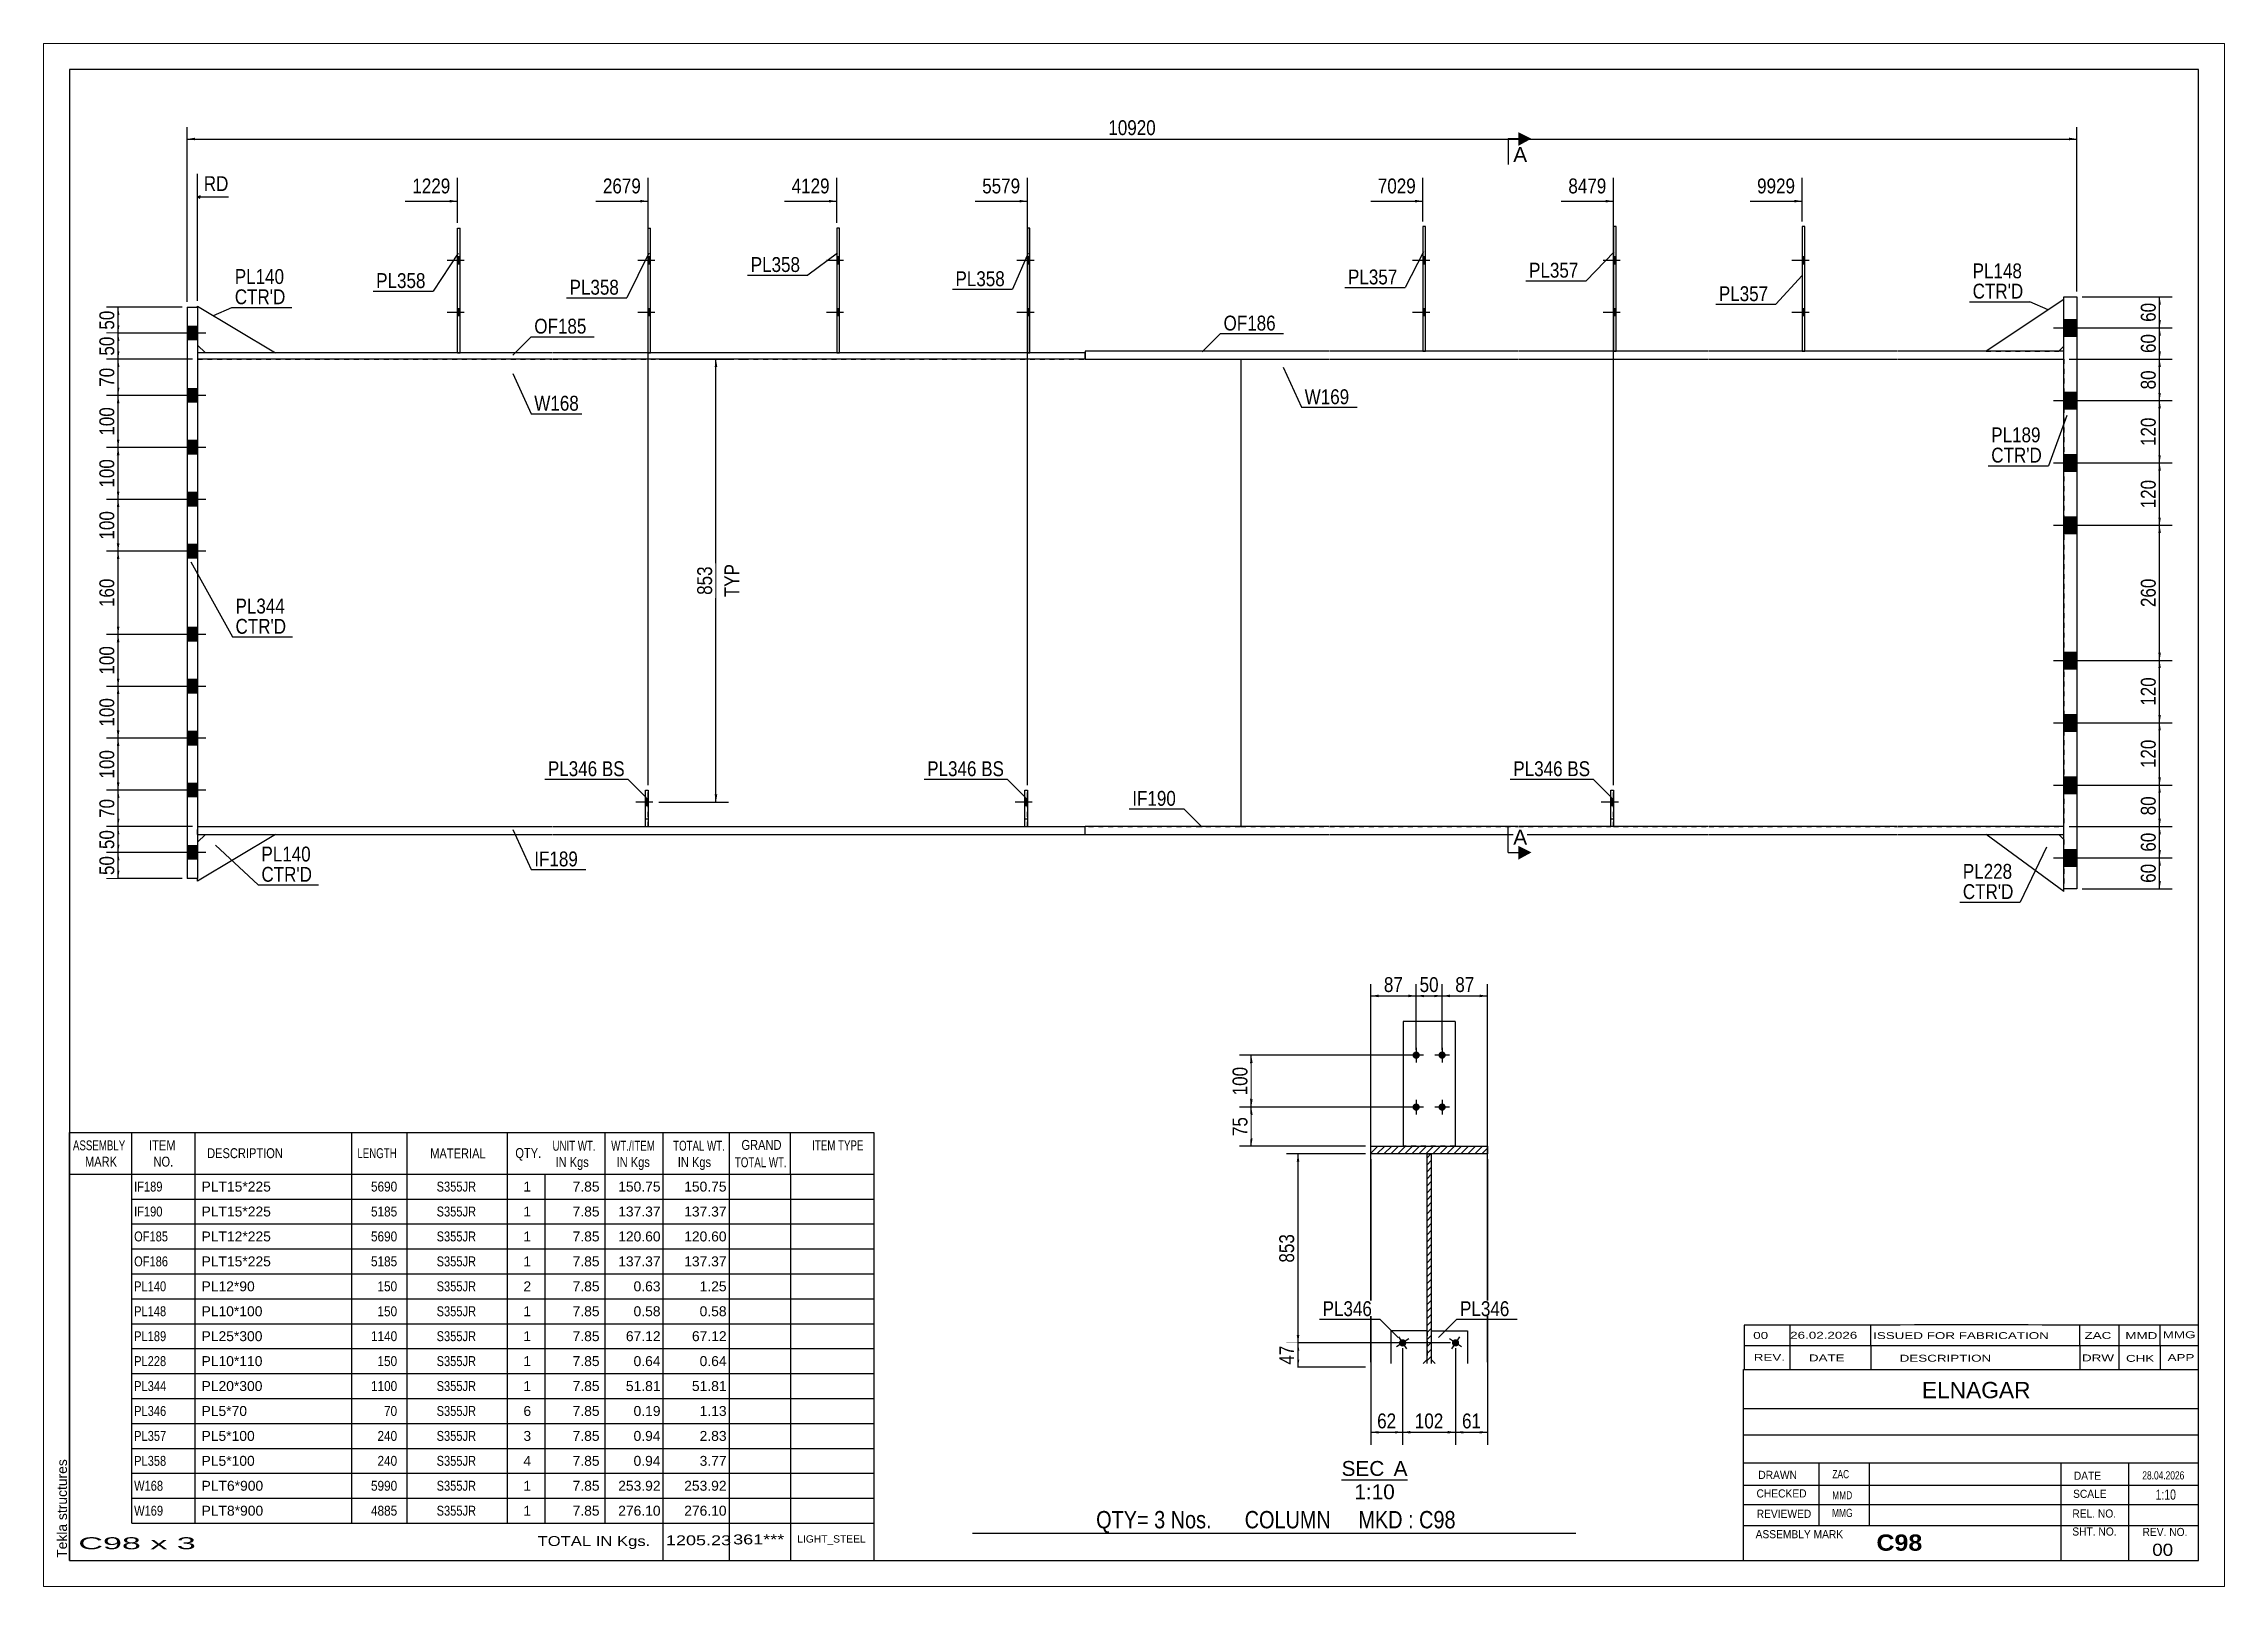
# Paper-space layout 'Layout1' of a CAD drawing. Header units: millimetres. Extents: x 0 to 420, y 0 to 297.
# The model-space entities are those that its viewports show. They can reach past a viewport. Long polylines and large blocks are cut down to what shows.
import ezdxf

# ---------------------------------------------------------------- set-up
doc = ezdxf.new("R2010")
doc.units = ezdxf.units.MM
doc.linetypes.add('DXK_LINE_DOT1', pattern=[1.8814, 0.9407, -0.9407])
doc.linetypes.add('DXK_LINE_DOT2', pattern=[3.9198, 1.9599, -1.9599])
doc.layers.add('Viewport layer', color=7, linetype='Continuous', plot=False)
doc.styles.add('Arial', font='ARIAL.TTF', dxfattribs={"height": 0.2})
doc.styles.add('Arial Bold', font='ARIALBD.TTF', dxfattribs={"height": 0.2})
doc.styles.add('Arial Narrow', font='ARIALN.TTF', dxfattribs={"height": 0.2})

# ---------------------------------------------------------------- blocks, each defined once
blk = doc.blocks.new('Unknown-622305772-1210')
at = {"color": 5, "linetype": 'Continuous'}
for p, q in [((85.84, 135.73), (-324.16, 135.73)), ((-324.16, 135.73), (-324.16, -151.27)), ((85.84, -151.27), (85.84, 135.73)), ((-324.16, -151.27), (85.84, -151.27))]:
    blk.add_line(p, q, dxfattribs=at)
at = {"color": 174, "linetype": 'Continuous', "style": 'Arial'}
blk.add_text('Tekla structures', height=1.9102, rotation=90, dxfattribs=at).set_placement((-324.66, -150.77))
blk = doc.blocks.new('Unknown-622305772-12 - 2122')
at = {"color": 1, "linetype": 'Continuous'}
blk.add_line((-79.18, -135.75), (-66.5, -135.75), dxfattribs=at)
at = {"color": 0, "linetype": 'Continuous'}
blk.add_wipeout([(-70.96, -135), (-70.96, -132), (-79.18, -132), (-79.18, -135)], dxfattribs=at)
blk.add_wipeout([(-66.5, -135), (-66.5, -132), (-69.16, -132), (-69.16, -135)], dxfattribs=at)
blk.add_wipeout([(-68.95, -139.5), (-68.95, -136.5), (-76.73, -136.5), (-76.73, -139.5)], dxfattribs=at)
at = {"color": 136, "linetype": 'Continuous', "style": 'Arial'}
for s, height, p in [('SEC', 2.865, (-79.18, -135)), ('A', 2.87, (-69.16, -135)), ('1:10', 2.865, (-76.73, -139.5))]:
    blk.add_text(s, height=height, dxfattribs=at).set_placement(p)
blk = doc.blocks.new('Part-622305772-1338 - 1231')
at = {"color": 2, "linetype": 'Continuous'}
for p, q in [((-301.5, 90), (-299.5, 90)), ((-301.5, 90), (-301.5, -20)), ((-299.5, 90), (-299.5, -20)), ((-299.5, -20), (-301.5, -20))]:
    blk.add_line(p, q, dxfattribs=at)
blk = doc.blocks.new('Part-622305772-1543 - 1231')
at = {"color": 2, "linetype": 'Continuous'}
for p, q in [((-128.56, 81.5), (-128.56, 80)), ((-81.56, 81.5), (-128.56, 81.5)), ((-128.56, 80), (-81.56, 80)), ((-45.21, 81.5), (-81.46, 81.5)), ((-81.46, 80), (-45.21, 80)), ((-8.51, 81.5), (-45.11, 81.5)), ((-45.11, 80), (-8.51, 80)), ((27.84, 81.5), (-8.41, 81.5)), ((-8.41, 80), (27.84, 80)), ((59.94, 81.5), (27.94, 81.5)), ((27.94, 80), (59.94, 80))]:
    blk.add_line(p, q, dxfattribs=at)
at = {"color": 7, "linetype": 'DXK_LINE_DOT1'}
blk.add_line((59.94, 80), (59.94, 81.5), dxfattribs=at)
blk = doc.blocks.new('Part-622305772-1367 - 1231')
at = {"color": 2, "linetype": 'Continuous'}
for p, q in [((-284.5, -11.5), (-299.5, -20.5)), ((-298, -11.5), (-299.5, -13)), ((-299.5, -20.5), (-299.5, -20))]:
    blk.add_line(p, q, dxfattribs=at)
at = {"color": 7, "linetype": 'DXK_LINE_DOT1'}
for p, q in [((-298, -11.5), (-284.5, -11.5)), ((-299.5, -13), (-299.5, -20))]:
    blk.add_line(p, q, dxfattribs=at)
blk = doc.blocks.new('Part-622305772-1287 - 1231')
at = {"color": 2, "linetype": 'Continuous'}
for p, q in [((59.94, 91.5), (44.94, 81.5)), ((58.94, 81.5), (59.94, 82.5))]:
    blk.add_line(p, q, dxfattribs=at)
at = {"color": 7, "linetype": 'DXK_LINE_DOT1'}
for p, q in [((59.94, 82.5), (59.94, 91.5)), ((44.94, 81.5), (58.94, 81.5))]:
    blk.add_line(p, q, dxfattribs=at)
blk = doc.blocks.new('Part-622305772-1309 - 1231')
at = {"color": 7, "linetype": 'DXK_LINE_DOT1'}
for p, q in [((-27.31, -10), (-27.31, -3)), ((-27.31, -3), (-26.81, -3)), ((-26.81, -10), (-26.81, -3)), ((-27.31, -8.5), (-26.81, -8.5)), ((-26.81, -10), (-27.31, -10))]:
    blk.add_line(p, q, dxfattribs=at)
blk = doc.blocks.new('Part-622305772-1643 - 1231')
at = {"color": 2, "linetype": 'Continuous'}
for p, q in [((-27.31, -10), (-27.31, -3)), ((-27.31, -3), (-26.81, -3)), ((-26.81, -3), (-26.81, -10))]:
    blk.add_line(p, q, dxfattribs=at)
blk = doc.blocks.new('Part-622305772-1372 - 1231')
at = {"color": 2, "linetype": 'Continuous'}
for p, q in [((-299.5, 90), (-299.5, 90.2)), ((-299.5, 90.2), (-284.5, 81.2)), ((-299.5, 82.7), (-298, 81.2))]:
    blk.add_line(p, q, dxfattribs=at)
at = {"color": 7, "linetype": 'DXK_LINE_DOT1'}
for p, q in [((-299.5, 90), (-299.5, 82.7)), ((-284.5, 81.2), (-298, 81.2))]:
    blk.add_line(p, q, dxfattribs=at)
blk = doc.blocks.new('Part-622305772-1388 - 1231')
at = {"color": 7, "linetype": 'DXK_LINE_DOT1'}
for p, q in [((-299.5, 80), (-299.5, -10)), ((-299.5, 80), (-267.5, 80)), ((-267.4, 80), (-231.15, 80)), ((-231.05, 80), (-194.45, 80)), ((-194.35, 80), (-158.1, 80)), ((-158, 80), (-98.56, 80)), ((-98.56, 80), (-98.56, -10)), ((-299.5, -10), (-267.5, -10)), ((-267.4, -10), (-231.15, -10)), ((-231.05, -10), (-194.45, -10)), ((-194.35, -10), (-158.1, -10)), ((-158, -10), (-98.56, -10))]:
    blk.add_line(p, q, dxfattribs=at)
blk = doc.blocks.new('Bolt-622305772-1389 - 1231')
at = {"linetype": 'Continuous'}
for points in [[(59.94, 87.6), (59.94, 84.4), (62.44, 84.4), (62.44, 87.6)], [(59.94, 87.6), (59.94, 84.4), (62.44, 84.4), (62.44, 87.6)], [(59.94, 73.6), (59.94, 70.4), (62.44, 70.4), (62.44, 73.6)], [(59.94, 73.6), (59.94, 70.4), (62.44, 70.4), (62.44, 73.6)], [(59.94, 61.6), (59.94, 58.4), (62.44, 58.4), (62.44, 61.6)], [(59.94, 61.6), (59.94, 58.4), (62.44, 58.4), (62.44, 61.6)], [(59.94, 49.6), (59.94, 46.4), (62.44, 46.4), (62.44, 49.6)], [(59.94, 49.6), (59.94, 46.4), (62.44, 46.4), (62.44, 49.6)], [(59.94, 23.6), (59.94, 20.4), (62.44, 20.4), (62.44, 23.6)], [(59.94, 23.6), (59.94, 20.4), (62.44, 20.4), (62.44, 23.6)], [(59.94, 11.6), (59.94, 8.4), (62.44, 8.4), (62.44, 11.6)], [(59.94, 11.6), (59.94, 8.4), (62.44, 8.4), (62.44, 11.6)], [(59.94, -0.4), (59.94, -3.6), (62.44, -3.6), (62.44, -0.4)], [(59.94, -0.4), (59.94, -3.6), (62.44, -3.6), (62.44, -0.4)], [(59.94, -14.4), (59.94, -17.6), (62.44, -17.6), (62.44, -14.4)], [(59.94, -14.4), (59.94, -17.6), (62.44, -17.6), (62.44, -14.4)]]:
    blk.add_hatch(color=3, dxfattribs=at).paths.add_polyline_path(points)
at = {"color": 3, "linetype": 'Continuous'}
for p, q in [((57.96, 86), (69.94, 86)), ((57.96, 86), (69.94, 86)), ((59.94, 87.6), (62.44, 87.6)), ((59.94, 87.6), (62.44, 87.6)), ((59.94, 84.4), (62.44, 84.4)), ((59.94, 84.4), (62.44, 84.4)), ((57.96, 72), (69.94, 72)), ((57.96, 72), (69.94, 72)), ((59.94, 73.6), (62.44, 73.6)), ((59.94, 73.6), (62.44, 73.6)), ((59.94, 70.4), (62.44, 70.4)), ((59.94, 70.4), (62.44, 70.4)), ((57.96, 60), (69.94, 60)), ((57.96, 60), (69.94, 60)), ((59.94, 61.6), (62.44, 61.6)), ((59.94, 61.6), (62.44, 61.6)), ((59.94, 58.4), (62.44, 58.4)), ((59.94, 58.4), (62.44, 58.4)), ((57.96, 48), (69.94, 48)), ((57.96, 48), (69.94, 48)), ((59.94, 49.6), (62.44, 49.6)), ((59.94, 49.6), (62.44, 49.6)), ((59.94, 46.4), (62.44, 46.4)), ((59.94, 46.4), (62.44, 46.4)), ((57.96, 22), (69.94, 22)), ((57.96, 22), (69.94, 22)), ((59.94, 23.6), (62.44, 23.6)), ((59.94, 23.6), (62.44, 23.6)), ((59.94, 20.4), (62.44, 20.4)), ((59.94, 20.4), (62.44, 20.4)), ((57.96, 10), (69.94, 10)), ((57.96, 10), (69.94, 10)), ((59.94, 11.6), (62.44, 11.6)), ((59.94, 11.6), (62.44, 11.6)), ((59.94, 8.4), (62.44, 8.4)), ((59.94, 8.4), (62.44, 8.4)), ((57.96, -2), (69.94, -2)), ((57.96, -2), (69.94, -2)), ((59.94, -0.4), (62.44, -0.4)), ((59.94, -0.4), (62.44, -0.4)), ((59.94, -3.6), (62.44, -3.6)), ((59.94, -3.6), (62.44, -3.6)), ((57.96, -16), (69.94, -16)), ((57.96, -16), (69.94, -16)), ((59.94, -14.4), (62.44, -14.4)), ((59.94, -14.4), (62.44, -14.4)), ((59.94, -17.6), (62.44, -17.6)), ((59.94, -17.6), (62.44, -17.6))]:
    blk.add_line(p, q, dxfattribs=at)
blk = doc.blocks.new('Bolt-622305772-1390 - 1231')
at = {"linetype": 'Continuous'}
for points in [[(10.04, 98.3), (10.04, 99.7), (9.54, 99.7), (9.54, 98.3)], [(10.04, 98.3), (10.04, 99.7), (9.54, 99.7), (9.54, 98.3)], [(10.04, 88.3), (10.04, 89.7), (9.54, 89.7), (9.54, 88.3)], [(10.04, 88.3), (10.04, 89.7), (9.54, 89.7), (9.54, 88.3)]]:
    blk.add_hatch(color=3, dxfattribs=at).paths.add_polyline_path(points)
at = {"color": 3, "linetype": 'Continuous'}
for p, q in [((10.84, 99), (7.54, 99)), ((10.84, 99), (7.54, 99)), ((10.04, 99.7), (9.54, 99.7)), ((10.04, 99.7), (9.54, 99.7)), ((10.04, 98.3), (9.54, 98.3)), ((10.04, 98.3), (9.54, 98.3)), ((10.84, 89), (7.54, 89)), ((10.84, 89), (7.54, 89)), ((10.04, 89.7), (9.54, 89.7)), ((10.04, 89.7), (9.54, 89.7)), ((10.04, 88.3), (9.54, 88.3)), ((10.04, 88.3), (9.54, 88.3))]:
    blk.add_line(p, q, dxfattribs=at)
blk = doc.blocks.new('Bolt-622305772-1391 - 1231')
at = {"linetype": 'Continuous'}
for points in [[(-301.5, 86.3), (-301.5, 83.7), (-299.5, 83.7), (-299.5, 86.3)], [(-301.5, 86.3), (-301.5, 83.7), (-299.5, 83.7), (-299.5, 86.3)], [(-301.5, 74.3), (-301.5, 71.7), (-299.5, 71.7), (-299.5, 74.3)], [(-301.5, 74.3), (-301.5, 71.7), (-299.5, 71.7), (-299.5, 74.3)], [(-301.5, 64.3), (-301.5, 61.7), (-299.5, 61.7), (-299.5, 64.3)], [(-301.5, 64.3), (-301.5, 61.7), (-299.5, 61.7), (-299.5, 64.3)], [(-301.5, 54.3), (-301.5, 51.7), (-299.5, 51.7), (-299.5, 54.3)], [(-301.5, 54.3), (-301.5, 51.7), (-299.5, 51.7), (-299.5, 54.3)], [(-301.5, 44.3), (-301.5, 41.7), (-299.5, 41.7), (-299.5, 44.3)], [(-301.5, 44.3), (-301.5, 41.7), (-299.5, 41.7), (-299.5, 44.3)], [(-301.5, 28.3), (-301.5, 25.7), (-299.5, 25.7), (-299.5, 28.3)], [(-301.5, 28.3), (-301.5, 25.7), (-299.5, 25.7), (-299.5, 28.3)], [(-301.5, 18.3), (-301.5, 15.7), (-299.5, 15.7), (-299.5, 18.3)], [(-301.5, 18.3), (-301.5, 15.7), (-299.5, 15.7), (-299.5, 18.3)], [(-301.5, 8.3), (-301.5, 5.7), (-299.5, 5.7), (-299.5, 8.3)], [(-301.5, 8.3), (-301.5, 5.7), (-299.5, 5.7), (-299.5, 8.3)], [(-301.5, -1.7), (-301.5, -4.3), (-299.5, -4.3), (-299.5, -1.7)], [(-301.5, -1.7), (-301.5, -4.3), (-299.5, -4.3), (-299.5, -1.7)], [(-301.5, -13.7), (-301.5, -16.3), (-299.5, -16.3), (-299.5, -13.7)], [(-301.5, -13.7), (-301.5, -16.3), (-299.5, -16.3), (-299.5, -13.7)]]:
    blk.add_hatch(color=3, dxfattribs=at).paths.add_polyline_path(points)
at = {"color": 3, "linetype": 'Continuous'}
for p, q in [((-297.91, 85), (-308.5, 85)), ((-297.91, 85), (-308.5, 85)), ((-299.5, 86.3), (-301.5, 86.3)), ((-299.5, 86.3), (-301.5, 86.3)), ((-299.5, 83.7), (-301.5, 83.7)), ((-299.5, 83.7), (-301.5, 83.7)), ((-297.91, 73), (-308.5, 73)), ((-297.91, 73), (-308.5, 73)), ((-299.5, 74.3), (-301.5, 74.3)), ((-299.5, 74.3), (-301.5, 74.3)), ((-299.5, 71.7), (-301.5, 71.7)), ((-299.5, 71.7), (-301.5, 71.7)), ((-297.91, 63), (-308.5, 63)), ((-297.91, 63), (-308.5, 63)), ((-299.5, 64.3), (-301.5, 64.3)), ((-299.5, 64.3), (-301.5, 64.3)), ((-299.5, 61.7), (-301.5, 61.7)), ((-299.5, 61.7), (-301.5, 61.7)), ((-297.91, 53), (-308.5, 53)), ((-297.91, 53), (-308.5, 53)), ((-299.5, 54.3), (-301.5, 54.3)), ((-299.5, 54.3), (-301.5, 54.3)), ((-299.5, 51.7), (-301.5, 51.7)), ((-299.5, 51.7), (-301.5, 51.7)), ((-297.91, 43), (-308.5, 43)), ((-297.91, 43), (-308.5, 43)), ((-299.5, 44.3), (-301.5, 44.3)), ((-299.5, 44.3), (-301.5, 44.3)), ((-299.5, 41.7), (-301.5, 41.7)), ((-299.5, 41.7), (-301.5, 41.7)), ((-297.91, 27), (-308.5, 27)), ((-297.91, 27), (-308.5, 27)), ((-299.5, 28.3), (-301.5, 28.3)), ((-299.5, 28.3), (-301.5, 28.3)), ((-299.5, 25.7), (-301.5, 25.7)), ((-299.5, 25.7), (-301.5, 25.7)), ((-297.91, 17), (-308.5, 17)), ((-297.91, 17), (-308.5, 17)), ((-299.5, 18.3), (-301.5, 18.3)), ((-299.5, 18.3), (-301.5, 18.3)), ((-299.5, 15.7), (-301.5, 15.7)), ((-299.5, 15.7), (-301.5, 15.7)), ((-297.91, 7), (-308.5, 7)), ((-297.91, 7), (-308.5, 7)), ((-299.5, 8.3), (-301.5, 8.3)), ((-299.5, 8.3), (-301.5, 8.3)), ((-299.5, 5.7), (-301.5, 5.7)), ((-299.5, 5.7), (-301.5, 5.7)), ((-297.91, -3), (-308.5, -3)), ((-297.91, -3), (-308.5, -3)), ((-299.5, -1.7), (-301.5, -1.7)), ((-299.5, -1.7), (-301.5, -1.7)), ((-299.5, -4.3), (-301.5, -4.3)), ((-299.5, -4.3), (-301.5, -4.3)), ((-297.91, -15), (-308.5, -15)), ((-297.91, -15), (-308.5, -15)), ((-299.5, -13.7), (-301.5, -13.7)), ((-299.5, -13.7), (-301.5, -13.7)), ((-299.5, -16.3), (-301.5, -16.3)), ((-299.5, -16.3), (-301.5, -16.3))]:
    blk.add_line(p, q, dxfattribs=at)
blk = doc.blocks.new('Part-622305772-1413 - 1231')
at = {"color": 2, "linetype": 'Continuous'}
for p, q in [((-212.75, 81.2), (-212.75, 105.2)), ((-212.75, 105.2), (-212.25, 105.2)), ((-212.25, 81.2), (-212.25, 105.2))]:
    blk.add_line(p, q, dxfattribs=at)
at = {"color": 7, "linetype": 'DXK_LINE_DOT1'}
blk.add_line((-212.75, 81.2), (-212.25, 81.2), dxfattribs=at)
blk = doc.blocks.new('Part-622305772-1659 - 1231')
at = {"color": 2, "linetype": 'Continuous'}
for p, q in [((-140.2, -10), (-140.2, -3)), ((-140.2, -3), (-139.7, -3)), ((-139.7, -3), (-139.7, -10))]:
    blk.add_line(p, q, dxfattribs=at)
blk = doc.blocks.new('Part-622305772-1418 - 1231')
at = {"color": 2, "linetype": 'Continuous'}
for p, q in [((-139.2, 105.2), (-139.7, 105.2)), ((-139.7, 105.2), (-139.7, 81.2)), ((-139.2, 81.2), (-139.2, 105.2))]:
    blk.add_line(p, q, dxfattribs=at)
at = {"color": 7, "linetype": 'DXK_LINE_DOT1'}
blk.add_line((-139.7, 81.2), (-139.2, 81.2), dxfattribs=at)
blk = doc.blocks.new('Part-622305772-1423 - 1231')
at = {"color": 2, "linetype": 'Continuous'}
for p, q in [((-26.31, 105.5), (-26.81, 105.5)), ((-26.81, 105.5), (-26.81, 81.5)), ((-26.31, 81.5), (-26.31, 105.5))]:
    blk.add_line(p, q, dxfattribs=at)
at = {"color": 7, "linetype": 'DXK_LINE_DOT1'}
blk.add_line((-26.81, 81.5), (-26.31, 81.5), dxfattribs=at)
blk = doc.blocks.new('Part-622305772-1428 - 1231')
at = {"color": 2, "linetype": 'Continuous'}
for p, q in [((-63.01, 105.5), (-63.51, 105.5)), ((-63.51, 105.5), (-63.51, 81.5)), ((-63.01, 81.5), (-63.01, 105.5))]:
    blk.add_line(p, q, dxfattribs=at)
at = {"color": 7, "linetype": 'DXK_LINE_DOT1'}
blk.add_line((-63.51, 81.5), (-63.01, 81.5), dxfattribs=at)
blk = doc.blocks.new('Part-622305772-1433 - 1231')
at = {"color": 2, "linetype": 'Continuous'}
for p, q in [((-175.9, 105.2), (-176.4, 105.2)), ((-176.4, 105.2), (-176.4, 81.2)), ((-175.9, 81.2), (-175.9, 105.2))]:
    blk.add_line(p, q, dxfattribs=at)
at = {"color": 7, "linetype": 'DXK_LINE_DOT1'}
blk.add_line((-176.4, 81.2), (-175.9, 81.2), dxfattribs=at)
blk = doc.blocks.new('Part-622305772-1438 - 1231')
at = {"color": 2, "linetype": 'Continuous'}
for p, q in [((-249.45, 81.2), (-249.45, 105.2)), ((-249.45, 105.2), (-248.95, 105.2)), ((-248.95, 81.2), (-248.95, 105.2))]:
    blk.add_line(p, q, dxfattribs=at)
at = {"color": 7, "linetype": 'DXK_LINE_DOT1'}
blk.add_line((-249.45, 81.2), (-248.95, 81.2), dxfattribs=at)
blk = doc.blocks.new('Bolt-622305772-1439 - 1231')
at = {"linetype": 'Continuous'}
for points in [[(-212.25, 98.3), (-212.25, 99.7), (-212.75, 99.7), (-212.75, 98.3)], [(-212.25, 98.3), (-212.25, 99.7), (-212.75, 99.7), (-212.75, 98.3)], [(-212.25, 88.3), (-212.25, 89.7), (-212.75, 89.7), (-212.75, 88.3)], [(-212.25, 88.3), (-212.25, 89.7), (-212.75, 89.7), (-212.75, 88.3)]]:
    blk.add_hatch(color=3, dxfattribs=at).paths.add_polyline_path(points)
at = {"color": 3, "linetype": 'Continuous'}
for p, q in [((-211.45, 99), (-214.75, 99)), ((-211.45, 99), (-214.75, 99)), ((-212.25, 99.7), (-212.75, 99.7)), ((-212.25, 99.7), (-212.75, 99.7)), ((-212.25, 98.3), (-212.75, 98.3)), ((-212.25, 98.3), (-212.75, 98.3)), ((-211.45, 89), (-214.75, 89)), ((-211.45, 89), (-214.75, 89)), ((-212.25, 89.7), (-212.75, 89.7)), ((-212.25, 89.7), (-212.75, 89.7)), ((-212.25, 88.3), (-212.75, 88.3)), ((-212.25, 88.3), (-212.75, 88.3))]:
    blk.add_line(p, q, dxfattribs=at)
blk = doc.blocks.new('Part-622305772-1649 - 1231')
at = {"color": 2, "linetype": 'Continuous'}
for p, q in [((10.04, 105.5), (9.54, 105.5)), ((9.54, 105.5), (9.54, 81.5)), ((10.04, 81.5), (10.04, 105.5))]:
    blk.add_line(p, q, dxfattribs=at)
at = {"color": 7, "linetype": 'DXK_LINE_DOT1'}
blk.add_line((9.54, 81.5), (10.04, 81.5), dxfattribs=at)
blk = doc.blocks.new('Bolt-622305772-1440 - 1231')
at = {"linetype": 'Continuous'}
for points in [[(-139.2, 98.3), (-139.2, 99.7), (-139.7, 99.7), (-139.7, 98.3)], [(-139.2, 98.3), (-139.2, 99.7), (-139.7, 99.7), (-139.7, 98.3)], [(-139.2, 88.3), (-139.2, 89.7), (-139.7, 89.7), (-139.7, 88.3)], [(-139.2, 88.3), (-139.2, 89.7), (-139.7, 89.7), (-139.7, 88.3)]]:
    blk.add_hatch(color=3, dxfattribs=at).paths.add_polyline_path(points)
at = {"color": 3, "linetype": 'Continuous'}
for p, q in [((-138.4, 99), (-141.7, 99)), ((-138.4, 99), (-141.7, 99)), ((-139.2, 99.7), (-139.7, 99.7)), ((-139.2, 99.7), (-139.7, 99.7)), ((-139.2, 98.3), (-139.7, 98.3)), ((-139.2, 98.3), (-139.7, 98.3)), ((-138.4, 89), (-141.7, 89)), ((-138.4, 89), (-141.7, 89)), ((-139.2, 89.7), (-139.7, 89.7)), ((-139.2, 89.7), (-139.7, 89.7)), ((-139.2, 88.3), (-139.7, 88.3)), ((-139.2, 88.3), (-139.7, 88.3))]:
    blk.add_line(p, q, dxfattribs=at)
blk = doc.blocks.new('Part-622305772-1616 - 1231')
at = {"color": 2, "linetype": 'Continuous'}
blk.add_line((-98.56, 80), (-98.56, -10), dxfattribs=at)
at = {"color": 7, "linetype": 'DXK_LINE_DOT1'}
for p, q in [((-98.56, 80), (-81.56, 80)), ((-81.46, 80), (-45.21, 80)), ((-45.11, 80), (-8.51, 80)), ((-8.41, 80), (27.84, 80)), ((27.94, 80), (59.94, 80)), ((59.94, 80), (59.94, -10)), ((-98.56, -10), (-81.56, -10)), ((-81.46, -10), (-45.21, -10)), ((-45.11, -10), (-27.31, -10)), ((-26.81, -10), (-8.51, -10)), ((-8.41, -10), (27.84, -10)), ((27.94, -10), (59.94, -10))]:
    blk.add_line(p, q, dxfattribs=at)
blk = doc.blocks.new('Bolt-622305772-1441 - 1231')
at = {"linetype": 'Continuous'}
for points in [[(-63.01, 98.3), (-63.01, 99.7), (-63.51, 99.7), (-63.51, 98.3)], [(-63.01, 98.3), (-63.01, 99.7), (-63.51, 99.7), (-63.51, 98.3)], [(-63.01, 88.3), (-63.01, 89.7), (-63.51, 89.7), (-63.51, 88.3)], [(-63.01, 88.3), (-63.01, 89.7), (-63.51, 89.7), (-63.51, 88.3)]]:
    blk.add_hatch(color=3, dxfattribs=at).paths.add_polyline_path(points)
at = {"color": 3, "linetype": 'Continuous'}
for p, q in [((-62.21, 99), (-65.51, 99)), ((-62.21, 99), (-65.51, 99)), ((-63.01, 99.7), (-63.51, 99.7)), ((-63.01, 99.7), (-63.51, 99.7)), ((-63.01, 98.3), (-63.51, 98.3)), ((-63.01, 98.3), (-63.51, 98.3)), ((-62.21, 89), (-65.51, 89)), ((-62.21, 89), (-65.51, 89)), ((-63.01, 89.7), (-63.51, 89.7)), ((-63.01, 89.7), (-63.51, 89.7)), ((-63.01, 88.3), (-63.51, 88.3)), ((-63.01, 88.3), (-63.51, 88.3))]:
    blk.add_line(p, q, dxfattribs=at)
blk = doc.blocks.new('Bolt-622305772-1442 - 1231')
at = {"linetype": 'Continuous'}
for points in [[(-175.9, 98.3), (-175.9, 99.7), (-176.4, 99.7), (-176.4, 98.3)], [(-175.9, 98.3), (-175.9, 99.7), (-176.4, 99.7), (-176.4, 98.3)], [(-175.9, 88.3), (-175.9, 89.7), (-176.4, 89.7), (-176.4, 88.3)], [(-175.9, 88.3), (-175.9, 89.7), (-176.4, 89.7), (-176.4, 88.3)]]:
    blk.add_hatch(color=3, dxfattribs=at).paths.add_polyline_path(points)
at = {"color": 3, "linetype": 'Continuous'}
for p, q in [((-175.1, 99), (-178.4, 99)), ((-175.1, 99), (-178.4, 99)), ((-175.9, 99.7), (-176.4, 99.7)), ((-175.9, 99.7), (-176.4, 99.7)), ((-175.9, 98.3), (-176.4, 98.3)), ((-175.9, 98.3), (-176.4, 98.3)), ((-175.1, 89), (-178.4, 89)), ((-175.1, 89), (-178.4, 89)), ((-175.9, 89.7), (-176.4, 89.7)), ((-175.9, 89.7), (-176.4, 89.7)), ((-175.9, 88.3), (-176.4, 88.3)), ((-175.9, 88.3), (-176.4, 88.3))]:
    blk.add_line(p, q, dxfattribs=at)
blk = doc.blocks.new('Bolt-622305772-1443 - 1231')
at = {"linetype": 'Continuous'}
for points in [[(-248.95, 98.3), (-248.95, 99.7), (-249.45, 99.7), (-249.45, 98.3)], [(-248.95, 98.3), (-248.95, 99.7), (-249.45, 99.7), (-249.45, 98.3)], [(-248.95, 88.3), (-248.95, 89.7), (-249.45, 89.7), (-249.45, 88.3)], [(-248.95, 88.3), (-248.95, 89.7), (-249.45, 89.7), (-249.45, 88.3)]]:
    blk.add_hatch(color=3, dxfattribs=at).paths.add_polyline_path(points)
at = {"color": 3, "linetype": 'Continuous'}
for p, q in [((-248.15, 99), (-251.45, 99)), ((-248.15, 99), (-251.45, 99)), ((-248.95, 99.7), (-249.45, 99.7)), ((-248.95, 99.7), (-249.45, 99.7)), ((-248.95, 98.3), (-249.45, 98.3)), ((-248.95, 98.3), (-249.45, 98.3)), ((-248.15, 89), (-251.45, 89)), ((-248.15, 89), (-251.45, 89)), ((-248.95, 89.7), (-249.45, 89.7)), ((-248.95, 89.7), (-249.45, 89.7)), ((-248.95, 88.3), (-249.45, 88.3)), ((-248.95, 88.3), (-249.45, 88.3))]:
    blk.add_line(p, q, dxfattribs=at)
blk = doc.blocks.new('Bolt-622305772-1444 - 1231')
at = {"color": 3, "linetype": 'DXK_LINE_DOT2'}
for p, q in [((-138.75, -5.3), (-142.05, -5.3)), ((-139.7, -4.6), (-140.2, -4.6)), ((-139.7, -6), (-140.2, -6))]:
    blk.add_line(p, q, dxfattribs=at)
blk = doc.blocks.new('Bolt-622305772-1445 - 1231')
at = {"linetype": 'Continuous'}
blk.add_hatch(color=3, dxfattribs=at).paths.add_polyline_path([(-139.7, -6), (-139.7, -4.6), (-140.2, -4.6), (-140.2, -6)])
at = {"color": 3, "linetype": 'Continuous'}
for p, q in [((-138.75, -5.3), (-142.05, -5.3)), ((-139.7, -4.6), (-140.2, -4.6)), ((-139.7, -6), (-140.2, -6))]:
    blk.add_line(p, q, dxfattribs=at)
blk = doc.blocks.new('Bolt-622305772-1446 - 1231')
at = {"linetype": 'Continuous'}
blk.add_hatch(color=3, dxfattribs=at).paths.add_polyline_path([(-212.75, -6), (-212.75, -4.6), (-213.25, -4.6), (-213.25, -6)])
at = {"color": 3, "linetype": 'Continuous'}
for p, q in [((-211.8, -5.3), (-215.1, -5.3)), ((-212.75, -4.6), (-213.25, -4.6)), ((-212.75, -6), (-213.25, -6))]:
    blk.add_line(p, q, dxfattribs=at)
blk = doc.blocks.new('Bolt-622305772-1447 - 1231')
at = {"color": 3, "linetype": 'DXK_LINE_DOT2'}
for p, q in [((-25.86, -5.3), (-29.16, -5.3)), ((-26.81, -4.6), (-27.31, -4.6)), ((-26.81, -6), (-27.31, -6))]:
    blk.add_line(p, q, dxfattribs=at)
blk = doc.blocks.new('Part-622305772-1521 - 1231')
at = {"color": 2, "linetype": 'Continuous'}
for p, q in [((-299.5, -10), (-267.5, -10)), ((-299.5, -11.5), (-267.5, -11.5)), ((-267.4, -10), (-231.15, -10)), ((-267.4, -11.5), (-231.15, -11.5)), ((-231.05, -10), (-194.45, -10)), ((-231.05, -11.5), (-194.45, -11.5)), ((-194.35, -10), (-158.1, -10)), ((-194.35, -11.5), (-158.1, -11.5)), ((-158, -10), (-128.56, -10)), ((-158, -11.5), (-128.56, -11.5)), ((-128.56, -11.5), (-128.56, -10))]:
    blk.add_line(p, q, dxfattribs=at)
at = {"color": 7, "linetype": 'DXK_LINE_DOT1'}
blk.add_line((-299.5, -11.5), (-299.5, -10), dxfattribs=at)
blk = doc.blocks.new('Part-622305772-1499 - 1231')
at = {"color": 2, "linetype": 'Continuous'}
for p, q in [((-128.56, -11.5), (-128.56, -10)), ((-81.56, -10), (-128.56, -10)), ((-128.56, -11.5), (-81.56, -11.5)), ((-45.21, -10), (-81.46, -10)), ((-81.46, -11.5), (-45.21, -11.5)), ((-8.51, -10), (-45.11, -10)), ((-45.11, -11.5), (-8.51, -11.5)), ((27.84, -10), (-8.41, -10)), ((-8.41, -11.5), (27.84, -11.5)), ((59.94, -10), (27.94, -10)), ((27.94, -11.5), (59.94, -11.5))]:
    blk.add_line(p, q, dxfattribs=at)
at = {"color": 7, "linetype": 'DXK_LINE_DOT1'}
blk.add_line((59.94, -11.5), (59.94, -10), dxfattribs=at)
blk = doc.blocks.new('Part-622305772-1565 - 1231')
at = {"color": 2, "linetype": 'Continuous'}
for p, q in [((-267.5, 81.2), (-299.5, 81.2)), ((-267.5, 80), (-299.5, 80)), ((-231.15, 81.2), (-267.4, 81.2)), ((-231.15, 80), (-267.4, 80)), ((-194.45, 81.2), (-231.05, 81.2)), ((-194.45, 80), (-231.05, 80)), ((-158.1, 81.2), (-194.35, 81.2)), ((-158.1, 80), (-194.35, 80)), ((-128.56, 81.2), (-158, 81.2)), ((-128.56, 80), (-158, 80)), ((-128.56, 80), (-128.56, 81.2))]:
    blk.add_line(p, q, dxfattribs=at)
at = {"color": 7, "linetype": 'DXK_LINE_DOT1'}
blk.add_line((-299.5, 81.2), (-299.5, 80), dxfattribs=at)
blk = doc.blocks.new('Part-622305772-1654 - 1231')
at = {"color": 7, "linetype": 'DXK_LINE_DOT1'}
for p, q in [((-140.2, -10), (-140.2, -3)), ((-140.2, -3), (-139.7, -3)), ((-139.7, -10), (-139.7, -3)), ((-140.2, -8.5), (-139.7, -8.5))]:
    blk.add_line(p, q, dxfattribs=at)
blk = doc.blocks.new('Part-622305772-1594 - 1231')
at = {"color": 2, "linetype": 'Continuous'}
for p, q in [((59.94, 92), (62.44, 92)), ((59.94, -22), (59.94, 92)), ((62.44, 92), (62.44, -22)), ((62.44, -22), (59.94, -22))]:
    blk.add_line(p, q, dxfattribs=at)
blk = doc.blocks.new('Part-622305772-1621 - 1231')
at = {"color": 2, "linetype": 'Continuous'}
for p, q in [((59.94, -22.5), (44.94, -11.5)), ((58.94, -11.5), (59.94, -12.5)), ((59.94, -22.5), (59.94, -22))]:
    blk.add_line(p, q, dxfattribs=at)
at = {"color": 7, "linetype": 'DXK_LINE_DOT1'}
for p, q in [((44.94, -11.5), (58.94, -11.5)), ((59.94, -12.5), (59.94, -22))]:
    blk.add_line(p, q, dxfattribs=at)
blk = doc.blocks.new('Bolt-622305772-1644 - 1231')
at = {"linetype": 'Continuous'}
for points in [[(-26.31, 98.3), (-26.31, 99.7), (-26.81, 99.7), (-26.81, 98.3)], [(-26.31, 98.3), (-26.31, 99.7), (-26.81, 99.7), (-26.81, 98.3)], [(-26.31, 88.3), (-26.31, 89.7), (-26.81, 89.7), (-26.81, 88.3)], [(-26.31, 88.3), (-26.31, 89.7), (-26.81, 89.7), (-26.81, 88.3)]]:
    blk.add_hatch(color=3, dxfattribs=at).paths.add_polyline_path(points)
at = {"color": 3, "linetype": 'Continuous'}
for p, q in [((-25.51, 99), (-28.81, 99)), ((-25.51, 99), (-28.81, 99)), ((-26.31, 99.7), (-26.81, 99.7)), ((-26.31, 99.7), (-26.81, 99.7)), ((-26.31, 98.3), (-26.81, 98.3)), ((-26.31, 98.3), (-26.81, 98.3)), ((-25.51, 89), (-28.81, 89)), ((-25.51, 89), (-28.81, 89)), ((-26.31, 89.7), (-26.81, 89.7)), ((-26.31, 89.7), (-26.81, 89.7)), ((-26.31, 88.3), (-26.81, 88.3)), ((-26.31, 88.3), (-26.81, 88.3))]:
    blk.add_line(p, q, dxfattribs=at)
blk = doc.blocks.new('Part-622305772-1664 - 1231')
at = {"color": 7, "linetype": 'DXK_LINE_DOT1'}
for p, q in [((-213.25, -10), (-213.25, -3)), ((-213.25, -3), (-212.75, -3)), ((-212.75, -10), (-212.75, -3)), ((-213.25, -8.5), (-212.75, -8.5))]:
    blk.add_line(p, q, dxfattribs=at)
blk = doc.blocks.new('Part-622305772-1669 - 1231')
at = {"color": 2, "linetype": 'Continuous'}
for p, q in [((-213.25, -10), (-213.25, -3)), ((-213.25, -3), (-212.75, -3)), ((-212.75, -3), (-212.75, -10))]:
    blk.add_line(p, q, dxfattribs=at)
blk = doc.blocks.new('Bolt-622305772-1670 - 1231')
at = {"color": 3, "linetype": 'DXK_LINE_DOT2'}
for p, q in [((-211.8, -5.3), (-215.1, -5.3)), ((-212.75, -4.6), (-213.25, -4.6)), ((-212.75, -6), (-213.25, -6))]:
    blk.add_line(p, q, dxfattribs=at)
blk = doc.blocks.new('Bolt-622305772-1671 - 1231')
at = {"linetype": 'Continuous'}
blk.add_hatch(color=3, dxfattribs=at).paths.add_polyline_path([(-26.81, -6), (-26.81, -4.6), (-27.31, -4.6), (-27.31, -6)])
at = {"color": 3, "linetype": 'Continuous'}
for p, q in [((-25.86, -5.3), (-29.16, -5.3)), ((-26.81, -4.6), (-27.31, -4.6)), ((-26.81, -6), (-27.31, -6))]:
    blk.add_line(p, q, dxfattribs=at)
blk = doc.blocks.new('Bolt-622305772-2125 - 2122')
at = {"linetype": 'Continuous'}
blk.add_hatch(color=3, dxfattribs=at).paths.add_polyline_path([(-56.64, -109.78, -1), (-57.81, -109.01, -1)])
at = {"color": 3, "linetype": 'Continuous'}
for p, q in [((-56.06, -110.17), (-58.39, -108.63)), ((-56.45, -108.23), (-58, -110.57))]:
    blk.add_line(p, q, dxfattribs=at)
blk = doc.blocks.new('Bolt-622305772-2126 - 2122')
at = {"linetype": 'Continuous'}
blk.add_hatch(color=3, dxfattribs=at).paths.add_polyline_path([(-66.84, -109.01, -1), (-68.01, -109.78, -1)])
at = {"color": 3, "linetype": 'Continuous'}
for p, q in [((-66.26, -108.63), (-68.59, -110.17)), ((-68.2, -108.23), (-66.65, -110.57))]:
    blk.add_line(p, q, dxfattribs=at)
blk = doc.blocks.new('Bolt-622305772-2136 - 2122')
at = {"linetype": 'Continuous'}
for points in [[(-64.12, -54, -1), (-65.52, -54, -1)], [(-59.12, -54, -1), (-60.52, -54, -1)], [(-64.12, -64, -1), (-65.52, -64, -1)], [(-59.12, -64, -1), (-60.52, -64, -1)]]:
    blk.add_hatch(color=3, dxfattribs=at).paths.add_polyline_path(points)
at = {"color": 3, "linetype": 'Continuous'}
for p, q in [((-63.42, -54), (-66.22, -54)), ((-64.82, -52.6), (-64.82, -55.4)), ((-58.42, -54), (-61.22, -54)), ((-59.82, -52.6), (-59.82, -55.4)), ((-64.82, -62.6), (-64.82, -65.4)), ((-59.82, -62.6), (-59.82, -65.4)), ((-63.42, -64), (-66.22, -64)), ((-58.42, -64), (-61.22, -64))]:
    blk.add_line(p, q, dxfattribs=at)
blk = doc.blocks.new('Part-622305772-2162 - 2122')
at = {"color": 2, "linetype": 'Continuous'}
for p, q in [((-61.92, -107.1), (-54.92, -107.1)), ((-54.92, -107.1), (-54.92, -113.36)), ((-61.92, -112.6), (-61.16, -113.36))]:
    blk.add_line(p, q, dxfattribs=at)
at = {"color": 7, "linetype": 'DXK_LINE_DOT1'}
blk.add_line((-61.92, -107.1), (-61.92, -112.6), dxfattribs=at)
blk = doc.blocks.new('Part-622305772-2167 - 2122')
at = {"color": 2, "linetype": 'Continuous'}
for p, q in [((-62.72, -107.1), (-69.72, -107.1)), ((-69.72, -107.1), (-69.72, -113.36)), ((-62.72, -112.6), (-63.49, -113.36))]:
    blk.add_line(p, q, dxfattribs=at)
at = {"color": 7, "linetype": 'DXK_LINE_DOT1'}
blk.add_line((-62.72, -107.1), (-62.72, -112.6), dxfattribs=at)
blk = doc.blocks.new('Part-622305772-2179 - 2122')
at = {"color": 2, "linetype": 'Continuous'}
for p, q in [((-57.32, -47.5), (-67.32, -47.5)), ((-67.32, -47.5), (-67.32, -71.5)), ((-57.32, -47.5), (-57.32, -71.5))]:
    blk.add_line(p, q, dxfattribs=at)
at = {"color": 7, "linetype": 'DXK_LINE_DOT1'}
blk.add_line((-57.32, -71.5), (-67.32, -71.5), dxfattribs=at)
blk = doc.blocks.new('Part-622305772-2185 - 2122')
at = {"linetype": 'Continuous'}
h = blk.add_hatch(dxfattribs=at)
h.set_pattern_fill('', scale=0.3, style=0, pattern_type=0)
h.set_pattern_definition([(45, (-61.9239, -113.3624), (-0.67352, 0.67352), [])])
h.paths.add_polyline_path([(-62.72, -113.36), (-61.92, -113.36), (-61.92, -73), (-62.72, -73)])
at = {"color": 2, "linetype": 'Continuous'}
for p, q in [((-62.72, -73), (-61.92, -73)), ((-62.72, -90), (-62.72, -73)), ((-61.92, -73), (-61.92, -90)), ((-62.72, -113.36), (-62.72, -90.1)), ((-61.92, -90.1), (-61.92, -113.36))]:
    blk.add_line(p, q, dxfattribs=at)
blk = doc.blocks.new('Part-622305772-2187 - 2122')
at = {"linetype": 'Continuous'}
h = blk.add_hatch(dxfattribs=at)
h.set_pattern_fill('', scale=0.3, style=0, pattern_type=0)
h.set_pattern_definition([(45, (-73.5739, -71.4978), (-0.67352, 0.67352), [])])
h.paths.add_polyline_path([(-51.07, -71.5), (-73.57, -71.5), (-73.57, -73), (-51.07, -73)])
at = {"color": 2, "linetype": 'Continuous'}
for p, q in [((-73.57, -71.5), (-51.07, -71.5)), ((-73.57, -73), (-73.57, -71.5)), ((-51.07, -73), (-73.57, -73)), ((-51.07, -71.5), (-51.07, -73))]:
    blk.add_line(p, q, dxfattribs=at)
blk = doc.blocks.new('StraightDimension-622305772-5103 - 1231')
at = {"linetype": 'Continuous'}
for points in [[(-315.06, 41.5), (-314.81, 43), (-314.56, 41.5)], [(-314.56, 28.5), (-314.81, 27), (-315.06, 28.5)]]:
    blk.add_hatch(color=7, dxfattribs=at).paths.add_polyline_path(points)
at = {"color": 7, "linetype": 'Continuous'}
for p, q in [((-300.5, 43), (-317.06, 43)), ((-314.81, 27), (-314.81, 43)), ((-300.5, 27), (-317.06, 27))]:
    blk.add_line(p, q, dxfattribs=at)
at = {"color": 0}
blk.add_wipeout([(-314.96, 38.34), (-319.16, 38.34), (-319.16, 31.66), (-314.96, 31.66)], dxfattribs=at)
at = {"color": 3, "style": 'Arial Narrow'}
blk.add_text('160', height=2.863, rotation=90.0002, dxfattribs=at).set_placement((-315.56, 32.26))
blk = doc.blocks.new('StraightDimension-622305772-1697 - 1231')
at = {"linetype": 'Continuous'}
for points in [[(-199.92, 78.5), (-199.67, 80), (-199.42, 78.5)], [(-199.42, -3.8), (-199.67, -5.3), (-199.92, -3.8)]]:
    blk.add_hatch(color=7, dxfattribs=at).paths.add_polyline_path(points)
at = {"color": 7, "linetype": 'Continuous'}
for p, q in [((-210.62, 80), (-197.27, 80)), ((-199.67, -5.3), (-199.67, 80)), ((-210.67, -5.3), (-197.27, -5.3))]:
    blk.add_line(p, q, dxfattribs=at)
at = {"color": 0}
blk.add_wipeout([(-199.82, 40.69), (-204.02, 40.69), (-204.02, 34.01), (-199.82, 34.01)], dxfattribs=at)
at = {"color": 0, "linetype": 'Continuous'}
blk.add_wipeout([(-194.57, 41.14), (-198.77, 41.14), (-198.77, 33.56), (-194.57, 33.56)], dxfattribs=at)
at = {"color": 3, "style": 'Arial Narrow'}
blk.add_text('853', height=2.863, rotation=90.0002, dxfattribs=at).set_placement((-200.42, 34.61))
at = {"color": 3, "linetype": 'Continuous', "style": 'Arial Narrow'}
blk.add_text('TYP', height=2.863, rotation=90.0002, dxfattribs=at).set_placement((-195.17, 34.16))
blk = doc.blocks.new('StraightDimension-622305772-1716 - 1231')
at = {"linetype": 'Continuous'}
blk.add_hatch(color=7, dxfattribs=at).paths.add_polyline_path([(-250.95, 110.65), (-249.45, 110.4), (-250.95, 110.15)])
at = {"color": 7, "linetype": 'Continuous'}
for p, q in [((-249.45, 106.2), (-249.45, 114.9)), ((-259.51, 110.4), (-249.45, 110.4))]:
    blk.add_line(p, q, dxfattribs=at)
at = {"color": 0, "linetype": 'Continuous'}
blk.add_wipeout([(-292.97, 111.75), (-292.97, 115.95), (-298.91, 115.95), (-298.91, 111.75)], dxfattribs=at)
at = {"color": 7, "linetype": 'Continuous'}
for p, q in [((-299.5, 91.2), (-299.5, 115.65)), ((-299, 111.4), (-299.5, 111.15)), ((-299, 110.9), (-299.5, 111.15)), ((-293.57, 111.15), (-299.5, 111.15))]:
    blk.add_line(p, q, dxfattribs=at)
at = {"color": 3, "linetype": 'Continuous', "style": 'Arial Narrow'}
blk.add_text('RD', height=2.863, dxfattribs=at).set_placement((-298.31, 112.35))
at = {"color": 0}
blk.add_wipeout([(-250.22, 111.3), (-250.22, 115.5), (-258.74, 115.5), (-258.74, 111.3)], dxfattribs=at)
at = {"color": 3, "style": 'Arial Narrow'}
blk.add_text('1229', height=2.863, dxfattribs=at).set_placement((-258.14, 111.9))
blk = doc.blocks.new('StraightDimension-622305772-1724 - 1231')
at = {"linetype": 'Continuous'}
blk.add_hatch(color=7, dxfattribs=at).paths.add_polyline_path([(-214.25, 110.65), (-212.75, 110.4), (-214.25, 110.15)])
at = {"color": 7, "linetype": 'Continuous'}
for p, q in [((-212.75, -2), (-212.75, 114.9)), ((-222.81, 110.4), (-212.75, 110.4))]:
    blk.add_line(p, q, dxfattribs=at)
at = {"color": 0}
blk.add_wipeout([(-213.52, 111.3), (-213.52, 115.5), (-222.04, 115.5), (-222.04, 111.3)], dxfattribs=at)
at = {"color": 3, "style": 'Arial Narrow'}
blk.add_text('2679', height=2.863, dxfattribs=at).set_placement((-221.44, 111.9))
blk = doc.blocks.new('StraightDimension-622305772-1739 - 1231')
at = {"linetype": 'Continuous'}
blk.add_hatch(color=7, dxfattribs=at).paths.add_polyline_path([(-177.9, 110.65), (-176.4, 110.4), (-177.9, 110.15)])
at = {"color": 7, "linetype": 'Continuous'}
for p, q in [((-176.4, 106.2), (-176.4, 114.9)), ((-186.46, 110.4), (-176.4, 110.4))]:
    blk.add_line(p, q, dxfattribs=at)
at = {"color": 0}
blk.add_wipeout([(-177.17, 111.3), (-177.17, 115.5), (-185.69, 115.5), (-185.69, 111.3)], dxfattribs=at)
at = {"color": 3, "style": 'Arial Narrow'}
blk.add_text('4129', height=2.863, dxfattribs=at).set_placement((-185.09, 111.9))
blk = doc.blocks.new('StraightDimension-622305772-1750 - 1231')
at = {"linetype": 'Continuous'}
blk.add_hatch(color=7, dxfattribs=at).paths.add_polyline_path([(-141.2, 110.65), (-139.7, 110.4), (-141.2, 110.15)])
at = {"color": 7, "linetype": 'Continuous'}
for p, q in [((-139.7, -2), (-139.7, 114.9)), ((-149.76, 110.4), (-139.7, 110.4))]:
    blk.add_line(p, q, dxfattribs=at)
at = {"color": 0}
blk.add_wipeout([(-140.47, 111.3), (-140.47, 115.5), (-148.99, 115.5), (-148.99, 111.3)], dxfattribs=at)
at = {"color": 3, "style": 'Arial Narrow'}
blk.add_text('5579', height=2.863, dxfattribs=at).set_placement((-148.39, 111.9))
blk = doc.blocks.new('StraightDimension-622305772-1761 - 1231')
at = {"linetype": 'Continuous'}
blk.add_hatch(color=7, dxfattribs=at).paths.add_polyline_path([(-65.01, 110.65), (-63.51, 110.4), (-65.01, 110.15)])
at = {"color": 7, "linetype": 'Continuous'}
for p, q in [((-63.51, 106.5), (-63.51, 114.9)), ((-73.57, 110.4), (-63.51, 110.4))]:
    blk.add_line(p, q, dxfattribs=at)
at = {"color": 0}
blk.add_wipeout([(-64.29, 111.3), (-64.29, 115.5), (-72.8, 115.5), (-72.8, 111.3)], dxfattribs=at)
at = {"color": 3, "style": 'Arial Narrow'}
blk.add_text('7029', height=2.863, dxfattribs=at).set_placement((-72.2, 111.9))
blk = doc.blocks.new('StraightDimension-622305772-1772 - 1231')
at = {"linetype": 'Continuous'}
blk.add_hatch(color=7, dxfattribs=at).paths.add_polyline_path([(-28.31, 110.65), (-26.81, 110.4), (-28.31, 110.15)])
at = {"color": 7, "linetype": 'Continuous'}
for p, q in [((-26.81, -2), (-26.81, 114.9)), ((-36.87, 110.4), (-26.81, 110.4))]:
    blk.add_line(p, q, dxfattribs=at)
at = {"color": 0}
blk.add_wipeout([(-27.59, 111.3), (-27.59, 115.5), (-36.1, 115.5), (-36.1, 111.3)], dxfattribs=at)
at = {"color": 3, "style": 'Arial Narrow'}
blk.add_text('8479', height=2.863, dxfattribs=at).set_placement((-35.5, 111.9))
blk = doc.blocks.new('StraightDimension-622305772-1783 - 1231')
at = {"linetype": 'Continuous'}
blk.add_hatch(color=7, dxfattribs=at).paths.add_polyline_path([(8.04, 110.65), (9.54, 110.4), (8.04, 110.15)])
at = {"color": 7, "linetype": 'Continuous'}
for p, q in [((9.54, 106.5), (9.54, 114.9)), ((-0.52, 110.4), (9.54, 110.4))]:
    blk.add_line(p, q, dxfattribs=at)
at = {"color": 0}
blk.add_wipeout([(8.76, 111.3), (8.76, 115.5), (0.25, 115.5), (0.25, 111.3)], dxfattribs=at)
at = {"color": 3, "style": 'Arial Narrow'}
blk.add_text('9929', height=2.863, dxfattribs=at).set_placement((0.85, 111.9))
blk = doc.blocks.new('StraightDimension-622305772-1795 - 1231')
at = {"linetype": 'Continuous'}
for points in [[(-300, 122.12), (-301.5, 122.37), (-300, 122.62)], [(60.94, 122.62), (62.44, 122.37), (60.94, 122.12)]]:
    blk.add_hatch(color=7, dxfattribs=at).paths.add_polyline_path(points)
at = {"color": 7, "linetype": 'Continuous'}
for p, q in [((-301.5, 91), (-301.5, 124.62)), ((-301.5, 122.37), (62.44, 122.37)), ((62.44, 93), (62.44, 124.62))]:
    blk.add_line(p, q, dxfattribs=at)
at = {"color": 0}
blk.add_wipeout([(-114.36, 122.52), (-114.36, 126.72), (-124.7, 126.72), (-124.7, 122.52)], dxfattribs=at)
at = {"color": 3, "style": 'Arial Narrow'}
blk.add_text('10920', height=2.863, dxfattribs=at).set_placement((-124.1, 123.12))
blk = doc.blocks.new('StraightDimension-622305772-3590 - 1231')
at = {"linetype": 'Continuous'}
for points in [[(78.11, 90.5), (78.36, 92), (78.61, 90.5)], [(78.61, 87.5), (78.36, 86), (78.11, 87.5)]]:
    blk.add_hatch(color=7, dxfattribs=at).paths.add_polyline_path(points)
at = {"color": 7, "linetype": 'Continuous'}
for p, q in [((63.44, 92), (80.76, 92)), ((78.36, 86), (78.36, 92)), ((60.94, 86), (80.76, 86))]:
    blk.add_line(p, q, dxfattribs=at)
at = {"color": 0}
blk.add_wipeout([(78.21, 91.43), (74.01, 91.43), (74.01, 86.57), (78.21, 86.57)], dxfattribs=at)
at = {"color": 3, "style": 'Arial Narrow'}
blk.add_text('60', height=2.863, rotation=90.0002, dxfattribs=at).set_placement((77.61, 87.17))
blk = doc.blocks.new('StraightDimension-622305772-3591 - 1231')
at = {"linetype": 'Continuous'}
for points in [[(78.11, 84.5), (78.36, 86), (78.61, 84.5)], [(78.61, 81.5), (78.36, 80), (78.11, 81.5)]]:
    blk.add_hatch(color=7, dxfattribs=at).paths.add_polyline_path(points)
at = {"color": 7, "linetype": 'Continuous'}
for p, q in [((60.94, 86), (80.76, 86)), ((78.36, 80), (78.36, 86)), ((60.94, 80), (80.76, 80))]:
    blk.add_line(p, q, dxfattribs=at)
at = {"color": 0}
blk.add_wipeout([(78.21, 85.43), (74.01, 85.43), (74.01, 80.57), (78.21, 80.57)], dxfattribs=at)
at = {"color": 3, "style": 'Arial Narrow'}
blk.add_text('60', height=2.863, rotation=90.0002, dxfattribs=at).set_placement((77.61, 81.17))
blk = doc.blocks.new('StraightDimension-622305772-3592 - 1231')
at = {"linetype": 'Continuous'}
for points in [[(78.11, 78.5), (78.36, 80), (78.61, 78.5)], [(78.61, 73.5), (78.36, 72), (78.11, 73.5)]]:
    blk.add_hatch(color=7, dxfattribs=at).paths.add_polyline_path(points)
at = {"color": 7, "linetype": 'Continuous'}
for p, q in [((60.94, 80), (80.76, 80)), ((78.36, 72), (78.36, 80)), ((60.94, 72), (80.76, 72))]:
    blk.add_line(p, q, dxfattribs=at)
at = {"color": 0}
blk.add_wipeout([(78.21, 78.43), (74.01, 78.43), (74.01, 73.57), (78.21, 73.57)], dxfattribs=at)
at = {"color": 3, "style": 'Arial Narrow'}
blk.add_text('80', height=2.863, rotation=90.0002, dxfattribs=at).set_placement((77.61, 74.17))
blk = doc.blocks.new('StraightDimension-622305772-3593 - 1231')
at = {"linetype": 'Continuous'}
for points in [[(78.11, 70.5), (78.36, 72), (78.61, 70.5)], [(78.61, 61.5), (78.36, 60), (78.11, 61.5)]]:
    blk.add_hatch(color=7, dxfattribs=at).paths.add_polyline_path(points)
at = {"color": 7, "linetype": 'Continuous'}
for p, q in [((60.94, 72), (80.76, 72)), ((78.36, 60), (78.36, 72)), ((60.94, 60), (80.76, 60))]:
    blk.add_line(p, q, dxfattribs=at)
at = {"color": 0}
blk.add_wipeout([(78.21, 69.34), (74.01, 69.34), (74.01, 62.66), (78.21, 62.66)], dxfattribs=at)
at = {"color": 3, "style": 'Arial Narrow'}
blk.add_text('120', height=2.863, rotation=90.0002, dxfattribs=at).set_placement((77.61, 63.26))
blk = doc.blocks.new('StraightDimension-622305772-3594 - 1231')
at = {"linetype": 'Continuous'}
for points in [[(78.11, 58.5), (78.36, 60), (78.61, 58.5)], [(78.61, 49.5), (78.36, 48), (78.11, 49.5)]]:
    blk.add_hatch(color=7, dxfattribs=at).paths.add_polyline_path(points)
at = {"color": 7, "linetype": 'Continuous'}
for p, q in [((60.94, 60), (80.76, 60)), ((78.36, 48), (78.36, 60)), ((60.94, 48), (80.76, 48))]:
    blk.add_line(p, q, dxfattribs=at)
at = {"color": 0}
blk.add_wipeout([(78.21, 57.34), (74.01, 57.34), (74.01, 50.66), (78.21, 50.66)], dxfattribs=at)
at = {"color": 3, "style": 'Arial Narrow'}
blk.add_text('120', height=2.863, rotation=90.0002, dxfattribs=at).set_placement((77.61, 51.26))
blk = doc.blocks.new('StraightDimension-622305772-3595 - 1231')
at = {"linetype": 'Continuous'}
for points in [[(78.11, 46.5), (78.36, 48), (78.61, 46.5)], [(78.61, 23.5), (78.36, 22), (78.11, 23.5)]]:
    blk.add_hatch(color=7, dxfattribs=at).paths.add_polyline_path(points)
at = {"color": 7, "linetype": 'Continuous'}
for p, q in [((60.94, 48), (80.76, 48)), ((78.36, 22), (78.36, 48)), ((60.94, 22), (80.76, 22))]:
    blk.add_line(p, q, dxfattribs=at)
at = {"color": 0}
blk.add_wipeout([(78.21, 38.34), (74.01, 38.34), (74.01, 31.66), (78.21, 31.66)], dxfattribs=at)
at = {"color": 3, "style": 'Arial Narrow'}
blk.add_text('260', height=2.863, rotation=90.0002, dxfattribs=at).set_placement((77.61, 32.26))
blk = doc.blocks.new('StraightDimension-622305772-3596 - 1231')
at = {"linetype": 'Continuous'}
for points in [[(78.11, 20.5), (78.36, 22), (78.61, 20.5)], [(78.61, 11.5), (78.36, 10), (78.11, 11.5)]]:
    blk.add_hatch(color=7, dxfattribs=at).paths.add_polyline_path(points)
at = {"color": 7, "linetype": 'Continuous'}
for p, q in [((60.94, 22), (80.76, 22)), ((78.36, 10), (78.36, 22)), ((60.94, 10), (80.76, 10))]:
    blk.add_line(p, q, dxfattribs=at)
at = {"color": 0}
blk.add_wipeout([(78.21, 19.34), (74.01, 19.34), (74.01, 12.66), (78.21, 12.66)], dxfattribs=at)
at = {"color": 3, "style": 'Arial Narrow'}
blk.add_text('120', height=2.863, rotation=90.0002, dxfattribs=at).set_placement((77.61, 13.26))
blk = doc.blocks.new('StraightDimension-622305772-3597 - 1231')
at = {"linetype": 'Continuous'}
for points in [[(78.11, 8.5), (78.36, 10), (78.61, 8.5)], [(78.61, -0.5), (78.36, -2), (78.11, -0.5)]]:
    blk.add_hatch(color=7, dxfattribs=at).paths.add_polyline_path(points)
at = {"color": 7, "linetype": 'Continuous'}
for p, q in [((60.94, 10), (80.76, 10)), ((78.36, -2), (78.36, 10)), ((60.94, -2), (80.76, -2))]:
    blk.add_line(p, q, dxfattribs=at)
at = {"color": 0}
blk.add_wipeout([(78.21, 7.34), (74.01, 7.34), (74.01, 0.66), (78.21, 0.66)], dxfattribs=at)
at = {"color": 3, "style": 'Arial Narrow'}
blk.add_text('120', height=2.863, rotation=90.0002, dxfattribs=at).set_placement((77.61, 1.26))
blk = doc.blocks.new('StraightDimension-622305772-3598 - 1231')
at = {"linetype": 'Continuous'}
for points in [[(78.11, -3.5), (78.36, -2), (78.61, -3.5)], [(78.61, -8.5), (78.36, -10), (78.11, -8.5)]]:
    blk.add_hatch(color=7, dxfattribs=at).paths.add_polyline_path(points)
at = {"color": 7, "linetype": 'Continuous'}
for p, q in [((60.94, -2), (80.76, -2)), ((78.36, -10), (78.36, -2)), ((60.94, -10), (80.76, -10))]:
    blk.add_line(p, q, dxfattribs=at)
at = {"color": 0}
blk.add_wipeout([(78.21, -3.57), (74.01, -3.57), (74.01, -8.43), (78.21, -8.43)], dxfattribs=at)
at = {"color": 3, "style": 'Arial Narrow'}
blk.add_text('80', height=2.863, rotation=90.0002, dxfattribs=at).set_placement((77.61, -7.83))
blk = doc.blocks.new('StraightDimension-622305772-3599 - 1231')
at = {"linetype": 'Continuous'}
for points in [[(78.11, -11.5), (78.36, -10), (78.61, -11.5)], [(78.61, -14.5), (78.36, -16), (78.11, -14.5)]]:
    blk.add_hatch(color=7, dxfattribs=at).paths.add_polyline_path(points)
at = {"color": 7, "linetype": 'Continuous'}
for p, q in [((60.94, -10), (80.76, -10)), ((78.36, -16), (78.36, -10)), ((60.94, -16), (80.76, -16))]:
    blk.add_line(p, q, dxfattribs=at)
at = {"color": 0}
blk.add_wipeout([(78.21, -10.57), (74.01, -10.57), (74.01, -15.43), (78.21, -15.43)], dxfattribs=at)
at = {"color": 3, "style": 'Arial Narrow'}
blk.add_text('60', height=2.863, rotation=90.0002, dxfattribs=at).set_placement((77.61, -14.83))
blk = doc.blocks.new('StraightDimension-622305772-3600 - 1231')
at = {"linetype": 'Continuous'}
for points in [[(78.11, -17.5), (78.36, -16), (78.61, -17.5)], [(78.61, -20.5), (78.36, -22), (78.11, -20.5)]]:
    blk.add_hatch(color=7, dxfattribs=at).paths.add_polyline_path(points)
at = {"color": 7, "linetype": 'Continuous'}
for p, q in [((60.94, -16), (80.76, -16)), ((78.36, -22), (78.36, -16)), ((63.44, -22), (80.76, -22))]:
    blk.add_line(p, q, dxfattribs=at)
at = {"color": 0}
blk.add_wipeout([(78.21, -16.57), (74.01, -16.57), (74.01, -21.43), (78.21, -21.43)], dxfattribs=at)
at = {"color": 3, "style": 'Arial Narrow'}
blk.add_text('60', height=2.863, rotation=90.0002, dxfattribs=at).set_placement((77.61, -20.83))
blk = doc.blocks.new('StraightDimension-622305772-5097 - 1231')
at = {"linetype": 'Continuous'}
for points in [[(-315.06, 88.5), (-314.81, 90), (-314.56, 88.5)], [(-314.56, 86.5), (-314.81, 85), (-315.06, 86.5)]]:
    blk.add_hatch(color=7, dxfattribs=at).paths.add_polyline_path(points)
at = {"color": 7, "linetype": 'Continuous'}
for p, q in [((-302.5, 90), (-317.06, 90)), ((-314.81, 85), (-314.81, 90)), ((-305.98, 85), (-317.06, 85))]:
    blk.add_line(p, q, dxfattribs=at)
at = {"color": 0}
blk.add_wipeout([(-314.96, 89.93), (-319.16, 89.93), (-319.16, 85.07), (-314.96, 85.07)], dxfattribs=at)
at = {"color": 3, "style": 'Arial Narrow'}
blk.add_text('50', height=2.863, rotation=90.0002, dxfattribs=at).set_placement((-315.56, 85.67))
blk = doc.blocks.new('StraightDimension-622305772-5098 - 1231')
at = {"linetype": 'Continuous'}
for points in [[(-315.06, 83.5), (-314.81, 85), (-314.56, 83.5)], [(-314.56, 81.5), (-314.81, 80), (-315.06, 81.5)]]:
    blk.add_hatch(color=7, dxfattribs=at).paths.add_polyline_path(points)
at = {"color": 7, "linetype": 'Continuous'}
for p, q in [((-305.98, 85), (-317.06, 85)), ((-314.81, 80), (-314.81, 85)), ((-300.5, 80), (-317.06, 80))]:
    blk.add_line(p, q, dxfattribs=at)
at = {"color": 0}
blk.add_wipeout([(-314.96, 84.93), (-319.16, 84.93), (-319.16, 80.07), (-314.96, 80.07)], dxfattribs=at)
at = {"color": 3, "style": 'Arial Narrow'}
blk.add_text('50', height=2.863, rotation=90.0002, dxfattribs=at).set_placement((-315.56, 80.67))
blk = doc.blocks.new('StraightDimension-622305772-5099 - 1231')
at = {"linetype": 'Continuous'}
for points in [[(-315.06, 78.5), (-314.81, 80), (-314.56, 78.5)], [(-314.56, 74.5), (-314.81, 73), (-315.06, 74.5)]]:
    blk.add_hatch(color=7, dxfattribs=at).paths.add_polyline_path(points)
at = {"color": 7, "linetype": 'Continuous'}
for p, q in [((-300.5, 80), (-317.06, 80)), ((-314.81, 73), (-314.81, 80)), ((-300.5, 73), (-317.06, 73))]:
    blk.add_line(p, q, dxfattribs=at)
at = {"color": 0}
blk.add_wipeout([(-314.96, 78.93), (-319.16, 78.93), (-319.16, 74.07), (-314.96, 74.07)], dxfattribs=at)
at = {"color": 3, "style": 'Arial Narrow'}
blk.add_text('70', height=2.863, rotation=90.0002, dxfattribs=at).set_placement((-315.56, 74.67))
blk = doc.blocks.new('StraightDimension-622305772-5100 - 1231')
at = {"linetype": 'Continuous'}
for points in [[(-315.06, 71.5), (-314.81, 73), (-314.56, 71.5)], [(-314.56, 64.5), (-314.81, 63), (-315.06, 64.5)]]:
    blk.add_hatch(color=7, dxfattribs=at).paths.add_polyline_path(points)
at = {"color": 7, "linetype": 'Continuous'}
for p, q in [((-300.5, 73), (-317.06, 73)), ((-314.81, 63), (-314.81, 73)), ((-300.5, 63), (-317.06, 63))]:
    blk.add_line(p, q, dxfattribs=at)
at = {"color": 0}
blk.add_wipeout([(-314.96, 71.34), (-319.16, 71.34), (-319.16, 64.66), (-314.96, 64.66)], dxfattribs=at)
at = {"color": 3, "style": 'Arial Narrow'}
blk.add_text('100', height=2.863, rotation=90.0002, dxfattribs=at).set_placement((-315.56, 65.26))
blk = doc.blocks.new('StraightDimension-622305772-5101 - 1231')
at = {"linetype": 'Continuous'}
for points in [[(-315.06, 61.5), (-314.81, 63), (-314.56, 61.5)], [(-314.56, 54.5), (-314.81, 53), (-315.06, 54.5)]]:
    blk.add_hatch(color=7, dxfattribs=at).paths.add_polyline_path(points)
at = {"color": 7, "linetype": 'Continuous'}
for p, q in [((-300.5, 63), (-317.06, 63)), ((-314.81, 53), (-314.81, 63)), ((-300.5, 53), (-317.06, 53))]:
    blk.add_line(p, q, dxfattribs=at)
at = {"color": 0}
blk.add_wipeout([(-314.96, 61.34), (-319.16, 61.34), (-319.16, 54.66), (-314.96, 54.66)], dxfattribs=at)
at = {"color": 3, "style": 'Arial Narrow'}
blk.add_text('100', height=2.863, rotation=90.0002, dxfattribs=at).set_placement((-315.56, 55.26))
blk = doc.blocks.new('StraightDimension-622305772-5102 - 1231')
at = {"linetype": 'Continuous'}
for points in [[(-315.06, 51.5), (-314.81, 53), (-314.56, 51.5)], [(-314.56, 44.5), (-314.81, 43), (-315.06, 44.5)]]:
    blk.add_hatch(color=7, dxfattribs=at).paths.add_polyline_path(points)
at = {"color": 7, "linetype": 'Continuous'}
for p, q in [((-300.5, 53), (-317.06, 53)), ((-314.81, 43), (-314.81, 53)), ((-300.5, 43), (-317.06, 43))]:
    blk.add_line(p, q, dxfattribs=at)
at = {"color": 0}
blk.add_wipeout([(-314.96, 51.34), (-319.16, 51.34), (-319.16, 44.66), (-314.96, 44.66)], dxfattribs=at)
at = {"color": 3, "style": 'Arial Narrow'}
blk.add_text('100', height=2.863, rotation=90.0002, dxfattribs=at).set_placement((-315.56, 45.26))
blk = doc.blocks.new('StraightDimension-622305772-5104 - 1231')
at = {"linetype": 'Continuous'}
for points in [[(-315.06, 25.5), (-314.81, 27), (-314.56, 25.5)], [(-314.56, 18.5), (-314.81, 17), (-315.06, 18.5)]]:
    blk.add_hatch(color=7, dxfattribs=at).paths.add_polyline_path(points)
at = {"color": 7, "linetype": 'Continuous'}
for p, q in [((-300.5, 27), (-317.06, 27)), ((-314.81, 17), (-314.81, 27)), ((-300.5, 17), (-317.06, 17))]:
    blk.add_line(p, q, dxfattribs=at)
at = {"color": 0}
blk.add_wipeout([(-314.96, 25.34), (-319.16, 25.34), (-319.16, 18.66), (-314.96, 18.66)], dxfattribs=at)
at = {"color": 3, "style": 'Arial Narrow'}
blk.add_text('100', height=2.863, rotation=90.0002, dxfattribs=at).set_placement((-315.56, 19.26))
blk = doc.blocks.new('StraightDimension-622305772-5105 - 1231')
at = {"linetype": 'Continuous'}
for points in [[(-315.06, 15.5), (-314.81, 17), (-314.56, 15.5)], [(-314.56, 8.5), (-314.81, 7), (-315.06, 8.5)]]:
    blk.add_hatch(color=7, dxfattribs=at).paths.add_polyline_path(points)
at = {"color": 7, "linetype": 'Continuous'}
for p, q in [((-300.5, 17), (-317.06, 17)), ((-314.81, 7), (-314.81, 17)), ((-300.5, 7), (-317.06, 7))]:
    blk.add_line(p, q, dxfattribs=at)
at = {"color": 0}
blk.add_wipeout([(-314.96, 15.34), (-319.16, 15.34), (-319.16, 8.66), (-314.96, 8.66)], dxfattribs=at)
at = {"color": 3, "style": 'Arial Narrow'}
blk.add_text('100', height=2.863, rotation=90.0002, dxfattribs=at).set_placement((-315.56, 9.26))
blk = doc.blocks.new('StraightDimension-622305772-5106 - 1231')
at = {"linetype": 'Continuous'}
for points in [[(-315.06, 5.5), (-314.81, 7), (-314.56, 5.5)], [(-314.56, -1.5), (-314.81, -3), (-315.06, -1.5)]]:
    blk.add_hatch(color=7, dxfattribs=at).paths.add_polyline_path(points)
at = {"color": 7, "linetype": 'Continuous'}
for p, q in [((-300.5, 7), (-317.06, 7)), ((-314.81, -3), (-314.81, 7)), ((-300.5, -3), (-317.06, -3))]:
    blk.add_line(p, q, dxfattribs=at)
at = {"color": 0}
blk.add_wipeout([(-314.96, 5.34), (-319.16, 5.34), (-319.16, -1.34), (-314.96, -1.34)], dxfattribs=at)
at = {"color": 3, "style": 'Arial Narrow'}
blk.add_text('100', height=2.863, rotation=90.0002, dxfattribs=at).set_placement((-315.56, -0.74))
blk = doc.blocks.new('StraightDimension-622305772-5107 - 1231')
at = {"linetype": 'Continuous'}
for points in [[(-315.06, -4.5), (-314.81, -3), (-314.56, -4.5)], [(-314.56, -8.5), (-314.81, -10), (-315.06, -8.5)]]:
    blk.add_hatch(color=7, dxfattribs=at).paths.add_polyline_path(points)
at = {"color": 7, "linetype": 'Continuous'}
for p, q in [((-300.5, -3), (-317.06, -3)), ((-314.81, -10), (-314.81, -3)), ((-300.5, -10), (-317.06, -10))]:
    blk.add_line(p, q, dxfattribs=at)
at = {"color": 0}
blk.add_wipeout([(-314.96, -4.07), (-319.16, -4.07), (-319.16, -8.93), (-314.96, -8.93)], dxfattribs=at)
at = {"color": 3, "style": 'Arial Narrow'}
blk.add_text('70', height=2.863, rotation=90.0002, dxfattribs=at).set_placement((-315.56, -8.33))
blk = doc.blocks.new('StraightDimension-622305772-5108 - 1231')
at = {"linetype": 'Continuous'}
for points in [[(-315.06, -11.5), (-314.81, -10), (-314.56, -11.5)], [(-314.56, -13.5), (-314.81, -15), (-315.06, -13.5)]]:
    blk.add_hatch(color=7, dxfattribs=at).paths.add_polyline_path(points)
at = {"color": 7, "linetype": 'Continuous'}
for p, q in [((-300.5, -10), (-317.06, -10)), ((-314.81, -15), (-314.81, -10)), ((-300.5, -15), (-317.06, -15))]:
    blk.add_line(p, q, dxfattribs=at)
at = {"color": 0}
blk.add_wipeout([(-314.96, -10.07), (-319.16, -10.07), (-319.16, -14.93), (-314.96, -14.93)], dxfattribs=at)
at = {"color": 3, "style": 'Arial Narrow'}
blk.add_text('50', height=2.863, rotation=90.0002, dxfattribs=at).set_placement((-315.56, -14.33))
blk = doc.blocks.new('StraightDimension-622305772-5109 - 1231')
at = {"linetype": 'Continuous'}
for points in [[(-315.06, -16.5), (-314.81, -15), (-314.56, -16.5)], [(-314.56, -18.5), (-314.81, -20), (-315.06, -18.5)]]:
    blk.add_hatch(color=7, dxfattribs=at).paths.add_polyline_path(points)
at = {"color": 7, "linetype": 'Continuous'}
for p, q in [((-300.5, -15), (-317.06, -15)), ((-314.81, -20), (-314.81, -15)), ((-302.5, -20), (-317.06, -20))]:
    blk.add_line(p, q, dxfattribs=at)
at = {"color": 0}
blk.add_wipeout([(-314.96, -15.07), (-319.16, -15.07), (-319.16, -19.93), (-314.96, -19.93)], dxfattribs=at)
at = {"color": 3, "style": 'Arial Narrow'}
blk.add_text('50', height=2.863, rotation=90.0002, dxfattribs=at).set_placement((-315.56, -19.33))
blk = doc.blocks.new('StraightDimension-622305772-2316 - 2122')
at = {"linetype": 'Continuous'}
for points in [[(-87.82, -74.5), (-87.57, -73), (-87.32, -74.5)], [(-87.32, -107.9), (-87.57, -109.4), (-87.82, -107.9)]]:
    blk.add_hatch(color=7, dxfattribs=at).paths.add_polyline_path(points)
at = {"color": 7, "linetype": 'Continuous'}
for p, q in [((-74.57, -73), (-89.82, -73)), ((-87.57, -109.4), (-87.57, -73)), ((-58.22, -109.4), (-89.82, -109.4))]:
    blk.add_line(p, q, dxfattribs=at)
at = {"color": 0}
blk.add_wipeout([(-87.72, -87.86), (-91.92, -87.86), (-91.92, -94.54), (-87.72, -94.54)], dxfattribs=at)
at = {"color": 3, "style": 'Arial Narrow'}
blk.add_text('853', height=2.863, rotation=90.0002, dxfattribs=at).set_placement((-88.32, -93.94))
blk = doc.blocks.new('StraightDimension-622305772-2193 - 2122')
at = {"linetype": 'Continuous'}
for points in [[(-72.07, -42.85), (-73.57, -42.6), (-72.07, -42.35)], [(-66.32, -42.35), (-64.82, -42.6), (-66.32, -42.85)]]:
    blk.add_hatch(color=7, dxfattribs=at).paths.add_polyline_path(points)
at = {"color": 7, "linetype": 'Continuous'}
for p, q in [((-73.57, -113.1), (-73.57, -40.35)), ((-64.82, -53), (-64.82, -40.35)), ((-73.57, -42.6), (-64.82, -42.6))]:
    blk.add_line(p, q, dxfattribs=at)
at = {"color": 0}
blk.add_wipeout([(-66.77, -42.45), (-66.77, -38.25), (-71.63, -38.25), (-71.63, -42.45)], dxfattribs=at)
at = {"color": 3, "style": 'Arial Narrow'}
blk.add_text('87', height=2.863, dxfattribs=at).set_placement((-71.03, -41.85))
blk = doc.blocks.new('StraightDimension-622305772-2203 - 2122')
at = {"linetype": 'Continuous'}
for points in [[(-63.32, -42.85), (-64.82, -42.6), (-63.32, -42.35)], [(-61.32, -42.35), (-59.82, -42.6), (-61.32, -42.85)]]:
    blk.add_hatch(color=7, dxfattribs=at).paths.add_polyline_path(points)
at = {"color": 7, "linetype": 'Continuous'}
for p, q in [((-64.82, -53), (-64.82, -40.35)), ((-59.82, -53), (-59.82, -40.35)), ((-64.82, -42.6), (-59.82, -42.6))]:
    blk.add_line(p, q, dxfattribs=at)
at = {"color": 0}
blk.add_wipeout([(-59.9, -42.45), (-59.9, -38.25), (-64.75, -38.25), (-64.75, -42.45)], dxfattribs=at)
at = {"color": 3, "style": 'Arial Narrow'}
blk.add_text('50', height=2.863, dxfattribs=at).set_placement((-64.15, -41.85))
blk = doc.blocks.new('StraightDimension-622305772-2213 - 2122')
at = {"linetype": 'Continuous'}
for points in [[(-58.32, -42.85), (-59.82, -42.6), (-58.32, -42.35)], [(-52.57, -42.35), (-51.07, -42.6), (-52.57, -42.85)]]:
    blk.add_hatch(color=7, dxfattribs=at).paths.add_polyline_path(points)
at = {"color": 7, "linetype": 'Continuous'}
for p, q in [((-59.82, -53), (-59.82, -40.35)), ((-51.07, -113.1), (-51.07, -40.35)), ((-59.82, -42.6), (-51.07, -42.6))]:
    blk.add_line(p, q, dxfattribs=at)
at = {"color": 0}
blk.add_wipeout([(-53.02, -42.45), (-53.02, -38.25), (-57.88, -38.25), (-57.88, -42.45)], dxfattribs=at)
at = {"color": 3, "style": 'Arial Narrow'}
blk.add_text('87', height=2.863, dxfattribs=at).set_placement((-57.28, -41.85))
blk = doc.blocks.new('StraightDimension-622305772-2224 - 2122')
at = {"linetype": 'Continuous'}
for points in [[(-72.07, -126.85), (-73.57, -126.6), (-72.07, -126.35)], [(-68.92, -126.35), (-67.42, -126.6), (-68.92, -126.85)]]:
    blk.add_hatch(color=7, dxfattribs=at).paths.add_polyline_path(points)
at = {"color": 7, "linetype": 'Continuous'}
for p, q in [((-73.57, -74), (-73.57, -129)), ((-67.42, -110.4), (-67.42, -129)), ((-73.57, -126.6), (-67.42, -126.6))]:
    blk.add_line(p, q, dxfattribs=at)
at = {"color": 0}
blk.add_wipeout([(-68.07, -126.45), (-68.07, -122.25), (-72.93, -122.25), (-72.93, -126.45)], dxfattribs=at)
at = {"color": 3, "style": 'Arial Narrow'}
blk.add_text('62', height=2.863, dxfattribs=at).set_placement((-72.33, -125.85))
blk = doc.blocks.new('StraightDimension-622305772-2240 - 2122')
at = {"linetype": 'Continuous'}
for points in [[(-65.92, -126.85), (-67.42, -126.6), (-65.92, -126.35)], [(-58.72, -126.35), (-57.22, -126.6), (-58.72, -126.85)]]:
    blk.add_hatch(color=7, dxfattribs=at).paths.add_polyline_path(points)
at = {"color": 7, "linetype": 'Continuous'}
for p, q in [((-67.42, -110.4), (-67.42, -129)), ((-57.22, -110.4), (-57.22, -129)), ((-67.42, -126.6), (-57.22, -126.6))]:
    blk.add_line(p, q, dxfattribs=at)
at = {"color": 0}
blk.add_wipeout([(-58.98, -126.45), (-58.98, -122.25), (-65.67, -122.25), (-65.67, -126.45)], dxfattribs=at)
at = {"color": 3, "style": 'Arial Narrow'}
blk.add_text('102', height=2.863, dxfattribs=at).set_placement((-65.07, -125.85))
blk = doc.blocks.new('StraightDimension-622305772-2262 - 2122')
at = {"linetype": 'Continuous'}
for points in [[(-55.72, -126.85), (-57.22, -126.6), (-55.72, -126.35)], [(-52.57, -126.35), (-51.07, -126.6), (-52.57, -126.85)]]:
    blk.add_hatch(color=7, dxfattribs=at).paths.add_polyline_path(points)
at = {"color": 7, "linetype": 'Continuous'}
for p, q in [((-51.07, -74), (-51.07, -129)), ((-57.22, -110.4), (-57.22, -129)), ((-57.22, -126.6), (-51.07, -126.6))]:
    blk.add_line(p, q, dxfattribs=at)
at = {"color": 0}
blk.add_wipeout([(-51.72, -126.45), (-51.72, -122.25), (-56.58, -122.25), (-56.58, -126.45)], dxfattribs=at)
at = {"color": 3, "style": 'Arial Narrow'}
blk.add_text('61', height=2.863, dxfattribs=at).set_placement((-55.98, -125.85))
blk = doc.blocks.new('StraightDimension-622305772-2279 - 2122')
at = {"linetype": 'Continuous'}
for points in [[(-96.82, -65.5), (-96.57, -64), (-96.32, -65.5)], [(-96.32, -70), (-96.57, -71.5), (-96.82, -70)]]:
    blk.add_hatch(color=7, dxfattribs=at).paths.add_polyline_path(points)
at = {"color": 7, "linetype": 'Continuous'}
for p, q in [((-65.82, -64), (-98.82, -64)), ((-96.57, -71.5), (-96.57, -64)), ((-74.57, -71.5), (-98.82, -71.5))]:
    blk.add_line(p, q, dxfattribs=at)
at = {"color": 0}
blk.add_wipeout([(-96.72, -65.32), (-100.92, -65.32), (-100.92, -70.18), (-96.72, -70.18)], dxfattribs=at)
at = {"color": 3, "style": 'Arial Narrow'}
blk.add_text('75', height=2.863, rotation=90.0002, dxfattribs=at).set_placement((-97.32, -69.58))
blk = doc.blocks.new('StraightDimension-622305772-2289 - 2122')
at = {"linetype": 'Continuous'}
for points in [[(-96.82, -55.5), (-96.57, -54), (-96.32, -55.5)], [(-96.32, -62.5), (-96.57, -64), (-96.82, -62.5)]]:
    blk.add_hatch(color=7, dxfattribs=at).paths.add_polyline_path(points)
at = {"color": 7, "linetype": 'Continuous'}
for p, q in [((-65.82, -54), (-98.82, -54)), ((-96.57, -64), (-96.57, -54)), ((-65.82, -64), (-98.82, -64))]:
    blk.add_line(p, q, dxfattribs=at)
at = {"color": 0}
blk.add_wipeout([(-96.72, -55.66), (-100.92, -55.66), (-100.92, -62.34), (-96.72, -62.34)], dxfattribs=at)
at = {"color": 3, "style": 'Arial Narrow'}
blk.add_text('100', height=2.863, rotation=90.0002, dxfattribs=at).set_placement((-97.32, -61.74))
blk = doc.blocks.new('StraightDimension-622305772-2300 - 2122')
at = {"linetype": 'Continuous'}
for points in [[(-87.82, -110.9), (-87.57, -109.4), (-87.32, -110.9)], [(-87.32, -112.6), (-87.57, -114.1), (-87.82, -112.6)]]:
    blk.add_hatch(color=7, dxfattribs=at).paths.add_polyline_path(points)
at = {"color": 7, "linetype": 'Continuous'}
for p, q in [((-58.22, -109.4), (-89.82, -109.4)), ((-87.57, -114.1), (-87.57, -109.4)), ((-74.57, -114.1), (-89.82, -114.1))]:
    blk.add_line(p, q, dxfattribs=at)
at = {"color": 0}
blk.add_wipeout([(-87.72, -109.32), (-91.92, -109.32), (-91.92, -114.18), (-87.72, -114.18)], dxfattribs=at)
at = {"color": 3, "style": 'Arial Narrow'}
blk.add_text('47', height=2.863, rotation=90.0002, dxfattribs=at).set_placement((-88.32, -113.58))
blk = doc.blocks.new('CBS_REVISION-622305772-5258')
at = {"color": 7, "linetype": 'Continuous'}
for p, q in [((-1.66, -105.99), (-1.66, -109.88)), ((7.15, -105.97), (7.14, -109.88)), ((22.73, -109.88), (22.73, -105.96)), ((62.99, -109.88), (63.01, -105.96)), ((70.56, -109.88), (70.56, -105.97)), ((78.48, -109.88), (78.47, -105.98)), ((-1.66, -109.88), (-1.66, -114.51)), ((-1.66, -109.89), (85.84, -109.89)), ((7.13, -109.88), (7.13, -114.51)), ((22.73, -109.88), (22.73, -114.45)), ((62.98, -109.88), (62.98, -114.51)), ((70.53, -109.88), (70.53, -114.51)), ((78.47, -109.89), (78.47, -114.51)), ((-1.66, -114.51), (85.83, -114.51))]:
    blk.add_line(p, q, dxfattribs=at)
blk.add_arc((42.09, -28079.26), 27973.31, 89.910387, 90.089622, dxfattribs=at)
at = {"color": 7, "style": 'Arial Narrow', "width": 1.7}
for s, height, p in [('00', 1.326, (0.1, -108.62)), ('26.02.2026', 1.326, (7.21, -108.59)), ('ISSUED FOR FABRICATION', 1.3257, (23.19, -108.66)), ('ZAC', 1.326, (63.9, -108.63)), ('MMD', 1.326, (71.76, -108.65))]:
    blk.add_text(s, height=height, dxfattribs=at).set_placement(p)
at = {"color": 7, "linetype": 'Continuous', "style": 'Arial Narrow', "width": 1.7}
for s, height, p in [('MMG', 1.326, (78.97, -108.49)), ('REV.', 1.326, (0.2, -112.84)), ('DATE', 1.326, (10.82, -112.95)), ('DESCRIPTION', 1.3257, (28.3, -113.01)), ('DRW', 1.326, (63.41, -112.95)), ('CHK', 1.326, (71.9, -113.04)), ('APP', 1.326, (79.9, -112.88))]:
    blk.add_text(s, height=height, dxfattribs=at).set_placement(p)
blk = doc.blocks.new('CBS_BOM-622305772-5255')
at = {"color": 7, "linetype": 'Continuous'}
for p, q in [((-324.19, -76.9), (-324.19, -68.9)), ((-324.19, -68.9), (-169.27, -68.9)), ((-312.19, -76.9), (-312.19, -68.9)), ((-300, -76.9), (-300, -68.9)), ((-269.83, -76.9), (-269.83, -68.9)), ((-259.15, -76.9), (-259.15, -68.9)), ((-239.84, -76.9), (-239.84, -68.9)), ((-221.04, -76.9), (-221.04, -68.9)), ((-209.82, -76.9), (-209.82, -68.9)), ((-197.04, -76.9), (-197.04, -68.9)), ((-185.29, -76.9), (-185.29, -68.9)), ((-169.27, -68.9), (-169.27, -76.89)), ((-324.19, -76.9), (-169.26, -76.9)), ((-324.19, -81.7), (-324.19, -76.9)), ((-312.19, -81.7), (-312.19, -76.9)), ((-300, -81.7), (-300, -76.9)), ((-269.83, -81.7), (-269.83, -76.9)), ((-259.15, -81.7), (-259.15, -76.9)), ((-239.84, -81.7), (-239.84, -76.9)), ((-232.57, -81.7), (-232.57, -76.9)), ((-221.04, -81.7), (-221.04, -76.9)), ((-209.82, -81.7), (-209.82, -76.9)), ((-197.04, -81.7), (-197.04, -76.9)), ((-185.27, -81.7), (-185.27, -76.9)), ((-169.26, -76.9), (-169.26, -81.7)), ((-324.19, -86.5), (-324.19, -81.7)), ((-312.19, -81.7), (-169.27, -81.7)), ((-312.19, -86.5), (-312.19, -81.7)), ((-300, -86.5), (-300, -81.7)), ((-269.83, -86.5), (-269.83, -81.7)), ((-259.15, -86.5), (-259.15, -81.7)), ((-239.84, -86.5), (-239.84, -81.7)), ((-232.57, -86.5), (-232.57, -81.7)), ((-221.04, -86.5), (-221.04, -81.7)), ((-209.82, -86.5), (-209.82, -81.7)), ((-197.04, -86.5), (-197.04, -81.7)), ((-185.27, -86.5), (-185.27, -81.7)), ((-169.26, -81.7), (-169.26, -86.5)), ((-324.19, -91.3), (-324.19, -86.5)), ((-312.19, -86.5), (-169.27, -86.5)), ((-312.19, -91.3), (-312.19, -86.5)), ((-300, -91.3), (-300, -86.5)), ((-269.83, -91.3), (-269.83, -86.5)), ((-259.15, -91.3), (-259.15, -86.5)), ((-239.84, -91.3), (-239.84, -86.5)), ((-232.57, -91.3), (-232.57, -86.5)), ((-221.04, -91.3), (-221.04, -86.5)), ((-209.82, -91.3), (-209.82, -86.5)), ((-197.04, -91.3), (-197.04, -86.5)), ((-185.27, -91.3), (-185.27, -86.5)), ((-169.26, -86.5), (-169.26, -91.3)), ((-324.19, -96.1), (-324.19, -91.3)), ((-312.19, -91.3), (-169.27, -91.3)), ((-312.19, -96.1), (-312.19, -91.3)), ((-300, -96.1), (-300, -91.3)), ((-269.83, -96.1), (-269.83, -91.3)), ((-259.15, -96.1), (-259.15, -91.3)), ((-239.84, -96.1), (-239.84, -91.3)), ((-232.57, -96.1), (-232.57, -91.3)), ((-221.04, -96.1), (-221.04, -91.3)), ((-209.82, -96.1), (-209.82, -91.3)), ((-197.04, -96.1), (-197.04, -91.3)), ((-185.27, -96.1), (-185.27, -91.3)), ((-169.26, -91.3), (-169.26, -96.1)), ((-324.19, -100.9), (-324.19, -96.1)), ((-312.19, -96.1), (-169.27, -96.1)), ((-312.19, -100.9), (-312.19, -96.1)), ((-300, -100.9), (-300, -96.1)), ((-269.83, -100.9), (-269.83, -96.1)), ((-259.15, -100.9), (-259.15, -96.1)), ((-239.84, -100.9), (-239.84, -96.1)), ((-232.57, -100.9), (-232.57, -96.1)), ((-221.04, -100.9), (-221.04, -96.1)), ((-209.82, -100.9), (-209.82, -96.1)), ((-197.04, -100.9), (-197.04, -96.1)), ((-185.27, -100.9), (-185.27, -96.1)), ((-169.26, -96.1), (-169.26, -100.9)), ((-324.19, -105.7), (-324.19, -100.9)), ((-312.19, -100.9), (-169.27, -100.9)), ((-312.19, -105.7), (-312.19, -100.9)), ((-300, -105.7), (-300, -100.9)), ((-269.83, -105.7), (-269.83, -100.9)), ((-259.15, -105.7), (-259.15, -100.9)), ((-239.84, -105.7), (-239.84, -100.9)), ((-232.57, -105.7), (-232.57, -100.9)), ((-221.04, -105.7), (-221.04, -100.9)), ((-209.82, -105.7), (-209.82, -100.9)), ((-197.04, -105.7), (-197.04, -100.9)), ((-185.27, -105.7), (-185.27, -100.9)), ((-169.26, -100.9), (-169.26, -105.7)), ((-324.19, -110.5), (-324.19, -105.7)), ((-312.19, -105.7), (-169.27, -105.7)), ((-312.19, -110.5), (-312.19, -105.7)), ((-300, -110.5), (-300, -105.7)), ((-269.83, -110.5), (-269.83, -105.7)), ((-259.15, -110.5), (-259.15, -105.7)), ((-239.84, -110.5), (-239.84, -105.7)), ((-232.57, -110.5), (-232.57, -105.7)), ((-221.04, -110.5), (-221.04, -105.7)), ((-209.82, -110.5), (-209.82, -105.7)), ((-197.04, -110.5), (-197.04, -105.7)), ((-185.27, -110.5), (-185.27, -105.7)), ((-169.26, -105.7), (-169.26, -110.5)), ((-324.19, -115.3), (-324.19, -110.5)), ((-312.19, -110.5), (-169.27, -110.5)), ((-312.19, -115.3), (-312.19, -110.5)), ((-300, -115.3), (-300, -110.5)), ((-269.83, -115.3), (-269.83, -110.5)), ((-259.15, -115.3), (-259.15, -110.5)), ((-239.84, -115.3), (-239.84, -110.5)), ((-232.57, -115.3), (-232.57, -110.5)), ((-221.04, -115.3), (-221.04, -110.5)), ((-209.82, -115.3), (-209.82, -110.5)), ((-197.04, -115.3), (-197.04, -110.5)), ((-185.27, -115.3), (-185.27, -110.5)), ((-169.26, -110.5), (-169.26, -115.3)), ((-324.19, -120.1), (-324.19, -115.3)), ((-312.19, -115.3), (-169.27, -115.3)), ((-312.19, -120.1), (-312.19, -115.3)), ((-300, -120.1), (-300, -115.3)), ((-269.83, -120.1), (-269.83, -115.3)), ((-259.15, -120.1), (-259.15, -115.3)), ((-239.84, -120.1), (-239.84, -115.3)), ((-232.57, -120.1), (-232.57, -115.3)), ((-221.04, -120.1), (-221.04, -115.3)), ((-209.82, -120.1), (-209.82, -115.3)), ((-197.04, -120.1), (-197.04, -115.3)), ((-185.27, -120.1), (-185.27, -115.3)), ((-169.26, -115.3), (-169.26, -120.1)), ((-324.19, -124.9), (-324.19, -120.1)), ((-312.19, -120.1), (-169.27, -120.1)), ((-312.19, -124.9), (-312.19, -120.1)), ((-300, -124.9), (-300, -120.1)), ((-269.83, -124.9), (-269.83, -120.1)), ((-259.15, -124.9), (-259.15, -120.1)), ((-239.84, -124.9), (-239.84, -120.1)), ((-232.57, -124.9), (-232.57, -120.1)), ((-221.04, -124.9), (-221.04, -120.1)), ((-209.82, -124.9), (-209.82, -120.1)), ((-197.04, -124.9), (-197.04, -120.1)), ((-185.27, -124.9), (-185.27, -120.1)), ((-169.26, -120.1), (-169.26, -124.9)), ((-324.19, -129.7), (-324.19, -124.9)), ((-312.19, -124.9), (-169.27, -124.9)), ((-312.19, -129.7), (-312.19, -124.9)), ((-300, -129.7), (-300, -124.9)), ((-269.83, -129.7), (-269.83, -124.9)), ((-259.15, -129.7), (-259.15, -124.9)), ((-239.84, -129.7), (-239.84, -124.9)), ((-232.57, -129.7), (-232.57, -124.9)), ((-221.04, -129.7), (-221.04, -124.9)), ((-209.82, -129.7), (-209.82, -124.9)), ((-197.04, -129.7), (-197.04, -124.9)), ((-185.27, -129.7), (-185.27, -124.9)), ((-169.26, -124.9), (-169.26, -129.7)), ((-324.19, -134.5), (-324.19, -129.7)), ((-312.19, -129.7), (-169.27, -129.7)), ((-312.19, -134.5), (-312.19, -129.7)), ((-300, -134.5), (-300, -129.7)), ((-269.83, -134.5), (-269.83, -129.7)), ((-259.15, -134.5), (-259.15, -129.7)), ((-239.84, -134.5), (-239.84, -129.7)), ((-232.57, -134.5), (-232.57, -129.7)), ((-221.04, -134.5), (-221.04, -129.7)), ((-209.82, -134.5), (-209.82, -129.7)), ((-197.04, -134.5), (-197.04, -129.7)), ((-185.27, -134.5), (-185.27, -129.7)), ((-169.26, -129.7), (-169.26, -134.5)), ((-324.19, -139.3), (-324.19, -134.5)), ((-312.19, -134.5), (-169.27, -134.5)), ((-312.19, -139.3), (-312.19, -134.5)), ((-300, -139.3), (-300, -134.5)), ((-269.83, -139.3), (-269.83, -134.5)), ((-259.15, -139.3), (-259.15, -134.5)), ((-239.84, -139.3), (-239.84, -134.5)), ((-232.57, -139.3), (-232.57, -134.5)), ((-221.04, -139.3), (-221.04, -134.5)), ((-209.82, -139.3), (-209.82, -134.5)), ((-197.04, -139.3), (-197.04, -134.5)), ((-185.27, -139.3), (-185.27, -134.5)), ((-169.26, -134.5), (-169.26, -139.3)), ((-324.19, -144.1), (-324.19, -139.3)), ((-312.19, -139.3), (-169.27, -139.3)), ((-312.19, -144.1), (-312.19, -139.3)), ((-300, -144.1), (-300, -139.3)), ((-269.83, -144.1), (-269.83, -139.3)), ((-259.15, -144.1), (-259.15, -139.3)), ((-239.84, -144.1), (-239.84, -139.3)), ((-232.57, -144.1), (-232.57, -139.3)), ((-221.04, -144.1), (-221.04, -139.3)), ((-209.82, -144.1), (-209.82, -139.3)), ((-197.04, -144.1), (-197.04, -139.3)), ((-185.27, -144.1), (-185.27, -139.3)), ((-169.26, -139.3), (-169.26, -144.1)), ((-324.19, -151.3), (-324.19, -144.12)), ((-312.19, -144.1), (-169.27, -144.1)), ((-209.82, -151.3), (-209.82, -144.12)), ((-197.04, -151.3), (-197.04, -144.12)), ((-185.23, -151.3), (-185.23, -144.12)), ((-169.26, -144.1), (-169.26, -151.3)), ((-324.19, -151.3), (-169.26, -151.3))]:
    blk.add_line(p, q, dxfattribs=at)
at = {"color": 3, "linetype": 'Continuous', "style": 'Arial'}
for s, height, width, p in [('ASSEMBLY', 1.91, 0.7, (-323.51, -72.32)), ('ITEM', 1.91, 0.8, (-308.86, -72.32)), ('UNIT WT.', 1.91, 0.7, (-231.15, -72.4)), ('WT./ITEM', 1.91, 0.7, (-219.85, -72.4)), ('TOTAL WT.', 1.91, 0.7, (-207.92, -72.4)), ('GRAND', 1.91, 0.8, (-194.76, -72.24)), ('ITEM TYPE', 1.91, 0.7, (-181.13, -72.32)), ('MARK', 1.91, 0.8, (-321.19, -75.46)), ('NO.', 1.91, 0.8, (-308, -75.46)), ('DESCRIPTION', 1.9102, 0.8, (-297.67, -73.83)), ('LENGTH', 1.91, 0.7, (-268.73, -73.83)), ('MATERIAL', 1.91, 0.8, (-254.7, -73.87)), ('QTY.', 1.91, 0.8, (-238.31, -73.8)), ('IN Kgs', 1.91, 0.8, (-230.57, -75.54)), ('IN Kgs', 1.91, 0.8, (-218.81, -75.54)), ('IN Kgs', 1.91, 0.8, (-207.02, -75.54)), ('TOTAL WT.', 1.91, 0.7, (-196.02, -75.58))]:
    blk.add_text(s, height=height, dxfattribs=dict(at, width=width)).set_placement(p)
at = {"color": 7, "linetype": 'Continuous', "style": 'Arial'}
for s, width, p in [('IF189', 0.8, (-311.73, -80.26)), ('5690', 0.85, (-266.11, -80.26)), ('S355JR', 0.8, (-253.47, -80.26)), ('IF190', 0.8, (-311.73, -85.06)), ('5185', 0.85, (-266.11, -85.06)), ('S355JR', 0.8, (-253.47, -85.06)), ('OF185', 0.8, (-311.73, -89.86)), ('5690', 0.85, (-266.11, -89.86)), ('S355JR', 0.8, (-253.47, -89.86)), ('OF186', 0.8, (-311.73, -94.66)), ('5185', 0.85, (-266.11, -94.66)), ('S355JR', 0.8, (-253.47, -94.66)), ('PL140', 0.8, (-311.73, -99.46)), ('150', 0.85, (-264.86, -99.46)), ('S355JR', 0.8, (-253.47, -99.46)), ('PL148', 0.8, (-311.73, -104.26)), ('150', 0.85, (-264.86, -104.26)), ('S355JR', 0.8, (-253.47, -104.26)), ('PL189', 0.8, (-311.73, -109.06)), ('1140', 0.85, (-266.11, -109.06)), ('S355JR', 0.8, (-253.47, -109.06)), ('PL228', 0.8, (-311.73, -113.86)), ('150', 0.85, (-264.86, -113.86)), ('S355JR', 0.8, (-253.47, -113.86)), ('PL344', 0.8, (-311.73, -118.66)), ('1100', 0.85, (-266.11, -118.66)), ('S355JR', 0.8, (-253.47, -118.66)), ('PL346', 0.8, (-311.73, -123.46)), ('70', 0.85, (-263.6, -123.46)), ('S355JR', 0.8, (-253.47, -123.46)), ('PL357', 0.8, (-311.73, -128.26)), ('240', 0.85, (-264.86, -128.26)), ('S355JR', 0.8, (-253.47, -128.26)), ('PL358', 0.8, (-311.73, -133.06)), ('240', 0.85, (-264.86, -133.06)), ('S355JR', 0.8, (-253.47, -133.06)), ('W168', 0.8, (-311.73, -137.86)), ('5990', 0.85, (-266.11, -137.86)), ('S355JR', 0.8, (-253.47, -137.86)), ('W169', 0.8, (-311.73, -142.66)), ('4885', 0.85, (-266.11, -142.66)), ('S355JR', 0.8, (-253.47, -142.66))]:
    blk.add_text(s, height=1.91, dxfattribs=dict(at, width=width)).set_placement(p)
for s, p in [('PLT15*225', (-298.74, -80.26)), ('1', (-236.75, -80.26)), ('7.85', (-227.28, -80.26)), ('150.75', (-218.5, -80.26)), ('150.75', (-205.79, -80.26)), ('PLT15*225', (-298.74, -85.06)), ('1', (-236.75, -85.06)), ('7.85', (-227.28, -85.06)), ('137.37', (-218.5, -85.06)), ('137.37', (-205.79, -85.06)), ('PLT12*225', (-298.74, -89.86)), ('1', (-236.75, -89.86)), ('7.85', (-227.28, -89.86)), ('120.60', (-218.5, -89.86)), ('120.60', (-205.79, -89.86)), ('PLT15*225', (-298.74, -94.66)), ('1', (-236.75, -94.66)), ('7.85', (-227.28, -94.66)), ('137.37', (-218.5, -94.66)), ('137.37', (-205.79, -94.66)), ('PL12*90', (-298.74, -99.46)), ('2', (-236.75, -99.46)), ('7.85', (-227.28, -99.46)), ('0.63', (-215.54, -99.46)), ('1.25', (-202.82, -99.46)), ('PL10*100', (-298.74, -104.26)), ('1', (-236.75, -104.26)), ('7.85', (-227.28, -104.26)), ('0.58', (-215.54, -104.26)), ('0.58', (-202.82, -104.26)), ('PL25*300', (-298.74, -109.06)), ('1', (-236.75, -109.06)), ('7.85', (-227.28, -109.06)), ('67.12', (-217.02, -109.06)), ('67.12', (-204.3, -109.06)), ('PL10*110', (-298.74, -113.86)), ('1', (-236.75, -113.86)), ('7.85', (-227.28, -113.86)), ('0.64', (-215.54, -113.86)), ('0.64', (-202.82, -113.86)), ('PL20*300', (-298.74, -118.66)), ('1', (-236.75, -118.66)), ('7.85', (-227.28, -118.66)), ('51.81', (-217.02, -118.66)), ('51.81', (-204.3, -118.66)), ('PL5*70', (-298.74, -123.46)), ('6', (-236.75, -123.46)), ('7.85', (-227.28, -123.46)), ('0.19', (-215.54, -123.46)), ('1.13', (-202.82, -123.46)), ('PL5*100', (-298.74, -128.26)), ('3', (-236.75, -128.26)), ('7.85', (-227.28, -128.26)), ('0.94', (-215.54, -128.26)), ('2.83', (-202.82, -128.26)), ('PL5*100', (-298.74, -133.06)), ('4', (-236.75, -133.06)), ('7.85', (-227.28, -133.06)), ('0.94', (-215.54, -133.06)), ('3.77', (-202.82, -133.06)), ('PLT6*900', (-298.74, -137.86)), ('1', (-236.75, -137.86)), ('7.85', (-227.28, -137.86)), ('253.92', (-218.5, -137.86)), ('253.92', (-205.79, -137.86)), ('PLT8*900', (-298.74, -142.66)), ('1', (-236.75, -142.66)), ('7.85', (-227.28, -142.66)), ('276.10', (-218.5, -142.66)), ('276.10', (-205.79, -142.66))]:
    blk.add_text(s, height=1.91, dxfattribs=at).set_placement(p)
at = {"color": 6, "linetype": 'Continuous', "style": 'Arial'}
for s, height, width, p in [('C98 x 3', 2.292, 2.05, (-322.47, -149.11)), ('TOTAL IN Kgs.', 1.9102, 1.2, (-234.03, -148.5)), ('1205.23', 1.91, 1.3, (-209.3, -148.35)), ('361***', 1.91, 1.3, (-196.36, -148.19))]:
    blk.add_text(s, height=height, dxfattribs=dict(at, width=width)).set_placement(p)
blk.add_text('LIGHT_STEEL', height=1.4135, dxfattribs=at).set_placement((-184.01, -147.84))
blk = doc.blocks.new('CBS_CALLOFF-622305772-5256')
at = {"color": 7, "linetype": 'Continuous'}
blk.add_line((-150.28, -146), (-34.05, -146.02), dxfattribs=at)
at = {"color": 3, "linetype": 'Continuous', "style": 'Arial Narrow'}
blk.add_text('QTY= 3 Nos.      COLUMN     MKD : C98', height=3.3405, dxfattribs=at).set_placement((-126.45, -145.1))
blk = doc.blocks.new('CBS_NAME_BLOG-622305772-5257')
at = {"color": 7, "linetype": 'Continuous'}
for p, q in [((-1.75, -114.51), (85.77, -114.51)), ((-1.75, -151.22), (-1.75, -114.52)), ((-1.75, -122.05), (85.77, -122.05)), ((-1.67, -127.11), (85.84, -127.11)), ((-1.75, -132.48), (85.77, -132.48)), ((12.78, -144.58), (12.78, -132.48)), ((22.46, -144.56), (22.46, -132.49)), ((59.38, -151.22), (59.38, -132.49)), ((72.43, -151.22), (72.43, -132.48)), ((-1.74, -136.78), (85.84, -136.76)), ((-1.75, -140.52), (85.77, -140.52)), ((-1.75, -144.57), (85.77, -144.57)), ((-1.75, -151.27), (85.84, -151.27))]:
    blk.add_line(p, q, dxfattribs=at)
at = {"color": 3, "linetype": 'Continuous', "style": 'Arial'}
blk.add_text('ELNAGAR', height=3.133, dxfattribs=at).set_placement((32.58, -120.04))
at = {"color": 3, "linetype": 'Continuous'}
for s, height, style, width, p in [('DRAWN', 1.566, 'Arial', 0.9, (1.08, -135.59)), ('ZAC', 1.565, 'Arial Narrow', 0.9, (15.34, -135.45)), ('DATE', 1.566, 'Arial', 0.9, (61.85, -135.75)), ('28.04.2026', 1.565, 'Arial Narrow', 0.9, (75.04, -135.68)), ('CHECKED', 1.566, 'Arial', 0.9, (0.74, -139.16)), ('MMD', 1.565, 'Arial Narrow', 0.9, (15.31, -139.51)), ('SCALE', 1.566, 'Arial', 0.9, (61.7, -139.23)), ('1:10', 1.957, 'Arial Narrow', 0.9, (77.58, -139.58)), ('REVIEWED', 1.566, 'Arial', 0.9, (0.77, -143.08)), ('MMG', 1.565, 'Arial Narrow', 0.9, (15.29, -142.91)), ('REL. NO.', 1.566, 'Arial', 0.9, (61.56, -143.03)), ('ASSEMBLY MARK', 1.5663, 'Arial', 0.9, (0.56, -147.01)), ('C98', 3.131, 'Arial Bold', 1.1, (23.83, -149.41)), ('SHT. NO.', 1.566, 'Arial', 0.9, (61.55, -146.49)), ('REV. NO.', 1.566, 'Arial', 0.9, (75.08, -146.58))]:
    blk.add_text(s, height=height, dxfattribs=dict(at, style=style, width=width)).set_placement(p)
at = {"color": 3, "style": 'Arial', "width": 1.1}
blk.add_text('00', height=2.349, dxfattribs=at).set_placement((76.95, -150.4))
blk = doc.blocks.new('Mark-622305772-1282 - 1231')
at = {"color": 0}
blk.add_wipeout([(51.87, 95.55), (51.87, 98.55), (42.36, 98.55), (42.36, 95.55)], dxfattribs=at)
blk.add_wipeout([(51.87, 95.55), (51.87, 98.55), (42.36, 98.55), (42.36, 95.55)], dxfattribs=at)
blk.add_wipeout([(52.12, 91.65), (52.12, 94.65), (42.36, 94.65), (42.36, 91.65)], dxfattribs=at)
blk.add_wipeout([(52.12, 91.65), (52.12, 94.65), (42.36, 94.65), (42.36, 91.65)], dxfattribs=at)
at = {"color": 7, "linetype": 'Continuous'}
for p in [(41.76, 91.05), (56.9, 89.47)]:
    blk.add_line(p, (53.37, 91.05), dxfattribs=at)
at = {"color": 3, "style": 'Arial Narrow'}
blk.add_text('PL148', height=2.863, dxfattribs=at).set_placement((42.36, 95.55))
at = {"color": 1, "style": 'Arial Narrow'}
blk.add_text("CTR'D", height=2.863, dxfattribs=at).set_placement((42.36, 91.65))
blk = doc.blocks.new('Mark-622305772-1495 - 1231')
at = {"color": 0}
blk.add_wipeout([(-111.08, -6), (-111.08, -3), (-119.49, -3), (-119.49, -6)], dxfattribs=at)
blk.add_wipeout([(-111.08, -6), (-111.08, -3), (-119.49, -3), (-119.49, -6)], dxfattribs=at)
at = {"color": 7, "linetype": 'Continuous'}
for p in [(-120.09, -6.6), (-106.05, -10.13)]:
    blk.add_line(p, (-109.58, -6.6), dxfattribs=at)
at = {"color": 3, "style": 'Arial Narrow'}
blk.add_text('IF190', height=2.863, dxfattribs=at).set_placement((-119.49, -6))
blk = doc.blocks.new('Mark-622305772-1612 - 1231')
at = {"color": 0}
blk.add_wipeout([(-77.7, 71.32), (-77.7, 74.32), (-86.29, 74.32), (-86.29, 71.32)], dxfattribs=at)
blk.add_wipeout([(-77.7, 71.32), (-77.7, 74.32), (-86.29, 74.32), (-86.29, 71.32)], dxfattribs=at)
at = {"color": 7, "linetype": 'Continuous'}
for p, q in [((-90.42, 78.45), (-86.89, 70.72)), ((-86.89, 70.72), (-76.2, 70.72))]:
    blk.add_line(p, q, dxfattribs=at)
at = {"color": 3, "style": 'Arial Narrow'}
blk.add_text('W169', height=2.863, dxfattribs=at).set_placement((-86.29, 71.32))
blk = doc.blocks.new('Mark-622305772-1334 - 1231')
at = {"color": 0}
blk.add_wipeout([(-282.7, 31.02), (-282.7, 34.02), (-292.2, 34.02), (-292.2, 31.02)], dxfattribs=at)
blk.add_wipeout([(-282.7, 31.02), (-282.7, 34.02), (-292.2, 34.02), (-292.2, 31.02)], dxfattribs=at)
blk.add_wipeout([(-282.45, 27.12), (-282.45, 30.12), (-292.2, 30.12), (-292.2, 27.12)], dxfattribs=at)
blk.add_wipeout([(-282.45, 27.12), (-282.45, 30.12), (-292.2, 30.12), (-292.2, 27.12)], dxfattribs=at)
at = {"color": 7, "linetype": 'Continuous'}
for p, q in [((-300.79, 40.95), (-292.8, 26.52)), ((-292.8, 26.52), (-281.2, 26.52))]:
    blk.add_line(p, q, dxfattribs=at)
at = {"color": 3, "style": 'Arial Narrow'}
blk.add_text('PL344', height=2.863, dxfattribs=at).set_placement((-292.2, 31.02))
at = {"color": 1, "style": 'Arial Narrow'}
blk.add_text("CTR'D", height=2.863, dxfattribs=at).set_placement((-292.2, 27.12))
blk = doc.blocks.new('Mark-622305772-1363 - 1231')
at = {"color": 0}
blk.add_wipeout([(-277.71, -16.72), (-277.71, -13.72), (-287.21, -13.72), (-287.21, -16.72)], dxfattribs=at)
blk.add_wipeout([(-277.71, -16.72), (-277.71, -13.72), (-287.21, -13.72), (-287.21, -16.72)], dxfattribs=at)
blk.add_wipeout([(-277.45, -20.62), (-277.45, -17.62), (-287.21, -17.62), (-287.21, -20.62)], dxfattribs=at)
blk.add_wipeout([(-277.45, -20.62), (-277.45, -17.62), (-287.21, -17.62), (-287.21, -20.62)], dxfattribs=at)
at = {"color": 7, "linetype": 'Continuous'}
for p, q in [((-296.03, -13.59), (-287.81, -21.22)), ((-287.81, -21.22), (-276.21, -21.22))]:
    blk.add_line(p, q, dxfattribs=at)
at = {"color": 3, "style": 'Arial Narrow'}
blk.add_text('PL140', height=2.863, dxfattribs=at).set_placement((-287.21, -16.72))
at = {"color": 1, "style": 'Arial Narrow'}
blk.add_text("CTR'D", height=2.863, dxfattribs=at).set_placement((-287.21, -20.62))
blk = doc.blocks.new('Mark-622305772-1368 - 1231')
at = {"color": 0}
blk.add_wipeout([(-282.83, 94.46), (-282.83, 97.46), (-292.34, 97.46), (-292.34, 94.46)], dxfattribs=at)
blk.add_wipeout([(-282.83, 94.46), (-282.83, 97.46), (-292.34, 97.46), (-292.34, 94.46)], dxfattribs=at)
blk.add_wipeout([(-282.58, 90.56), (-282.58, 93.56), (-292.34, 93.56), (-292.34, 90.56)], dxfattribs=at)
blk.add_wipeout([(-282.58, 90.56), (-282.58, 93.56), (-292.34, 93.56), (-292.34, 90.56)], dxfattribs=at)
at = {"color": 7, "linetype": 'Continuous'}
for p, q in [((-296.47, 88.37), (-292.94, 89.96)), ((-292.94, 89.96), (-281.33, 89.96))]:
    blk.add_line(p, q, dxfattribs=at)
at = {"color": 3, "style": 'Arial Narrow'}
blk.add_text('PL140', height=2.863, dxfattribs=at).set_placement((-292.34, 94.46))
at = {"color": 1, "style": 'Arial Narrow'}
blk.add_text("CTR'D", height=2.863, dxfattribs=at).set_placement((-292.34, 90.56))
blk = doc.blocks.new('Mark-622305772-1645 - 1231')
at = {"color": 0}
blk.add_wipeout([(2.98, 91.16), (2.98, 94.16), (-6.52, 94.16), (-6.52, 91.16)], dxfattribs=at)
blk.add_wipeout([(2.98, 91.16), (2.98, 94.16), (-6.52, 94.16), (-6.52, 91.16)], dxfattribs=at)
at = {"color": 7, "linetype": 'Continuous'}
for p in [(9.54, 96.12), (-7.12, 90.56)]:
    blk.add_line(p, (4.48, 90.56), dxfattribs=at)
at = {"color": 3, "style": 'Arial Narrow'}
blk.add_text('PL357', height=2.863, dxfattribs=at).set_placement((-6.52, 91.16))
blk = doc.blocks.new('Mark-622305772-1384 - 1231')
at = {"color": 0}
blk.add_wipeout([(-226.08, 70.07), (-226.08, 73.07), (-234.66, 73.07), (-234.66, 70.07)], dxfattribs=at)
blk.add_wipeout([(-226.08, 70.07), (-226.08, 73.07), (-234.66, 73.07), (-234.66, 70.07)], dxfattribs=at)
at = {"color": 7, "linetype": 'Continuous'}
for p, q in [((-238.8, 77.21), (-235.26, 69.47)), ((-235.26, 69.47), (-225.48, 69.47))]:
    blk.add_line(p, q, dxfattribs=at)
at = {"color": 3, "style": 'Arial Narrow'}
blk.add_text('W168', height=2.863, dxfattribs=at).set_placement((-234.66, 70.07))
blk = doc.blocks.new('Mark-622305772-1517 - 1231')
at = {"color": 0}
blk.add_wipeout([(-226.26, -17.66), (-226.26, -14.66), (-234.66, -14.66), (-234.66, -17.66)], dxfattribs=at)
blk.add_wipeout([(-226.26, -17.66), (-226.26, -14.66), (-234.66, -14.66), (-234.66, -17.66)], dxfattribs=at)
at = {"color": 7, "linetype": 'Continuous'}
for p, q in [((-238.8, -10.53), (-235.26, -18.26)), ((-235.26, -18.26), (-224.76, -18.26))]:
    blk.add_line(p, q, dxfattribs=at)
at = {"color": 3, "style": 'Arial Narrow'}
blk.add_text('IF189', height=2.863, dxfattribs=at).set_placement((-234.66, -17.66))
blk = doc.blocks.new('Mark-622305772-1409 - 1231')
at = {"color": 0}
blk.add_wipeout([(-218.36, 92.4), (-218.36, 95.4), (-227.86, 95.4), (-227.86, 92.4)], dxfattribs=at)
blk.add_wipeout([(-218.36, 92.4), (-218.36, 95.4), (-227.86, 95.4), (-227.86, 92.4)], dxfattribs=at)
at = {"color": 7, "linetype": 'Continuous'}
for p in [(-212.62, 100.37), (-228.46, 91.8)]:
    blk.add_line(p, (-216.86, 91.8), dxfattribs=at)
at = {"color": 3, "style": 'Arial Narrow'}
blk.add_text('PL358', height=2.863, dxfattribs=at).set_placement((-227.86, 92.4))
blk = doc.blocks.new('Mark-622305772-1414 - 1231')
at = {"color": 0}
blk.add_wipeout([(-144.03, 94.04), (-144.03, 97.04), (-153.54, 97.04), (-153.54, 94.04)], dxfattribs=at)
blk.add_wipeout([(-144.03, 94.04), (-144.03, 97.04), (-153.54, 97.04), (-153.54, 94.04)], dxfattribs=at)
at = {"color": 7, "linetype": 'Continuous'}
for p in [(-139.57, 100.37), (-154.14, 93.44)]:
    blk.add_line(p, (-142.53, 93.44), dxfattribs=at)
at = {"color": 3, "style": 'Arial Narrow'}
blk.add_text('PL358', height=2.863, dxfattribs=at).set_placement((-153.54, 94.04))
blk = doc.blocks.new('Mark-622305772-1419 - 1231')
at = {"color": 0}
blk.add_wipeout([(-33.56, 95.68), (-33.56, 98.68), (-43.07, 98.68), (-43.07, 95.68)], dxfattribs=at)
blk.add_wipeout([(-33.56, 95.68), (-33.56, 98.68), (-43.07, 98.68), (-43.07, 95.68)], dxfattribs=at)
at = {"color": 7, "linetype": 'Continuous'}
for p in [(-26.68, 100.67), (-43.67, 95.08)]:
    blk.add_line(p, (-32.06, 95.08), dxfattribs=at)
at = {"color": 3, "style": 'Arial Narrow'}
blk.add_text('PL357', height=2.863, dxfattribs=at).set_placement((-43.07, 95.68))
blk = doc.blocks.new('Mark-622305772-1424 - 1231')
at = {"color": 0}
blk.add_wipeout([(-68.44, 94.38), (-68.44, 97.38), (-77.94, 97.38), (-77.94, 94.38)], dxfattribs=at)
blk.add_wipeout([(-68.44, 94.38), (-68.44, 97.38), (-77.94, 97.38), (-77.94, 94.38)], dxfattribs=at)
at = {"color": 7, "linetype": 'Continuous'}
for p in [(-63.38, 100.67), (-78.54, 93.78)]:
    blk.add_line(p, (-66.94, 93.78), dxfattribs=at)
at = {"color": 3, "style": 'Arial Narrow'}
blk.add_text('PL357', height=2.863, dxfattribs=at).set_placement((-77.94, 94.38))
blk = doc.blocks.new('Mark-622305772-1429 - 1231')
at = {"color": 0}
blk.add_wipeout([(-183.47, 96.77), (-183.47, 99.77), (-192.97, 99.77), (-192.97, 96.77)], dxfattribs=at)
blk.add_wipeout([(-183.47, 96.77), (-183.47, 99.77), (-192.97, 99.77), (-192.97, 96.77)], dxfattribs=at)
at = {"color": 7, "linetype": 'Continuous'}
for p in [(-176.27, 100.37), (-193.57, 96.17)]:
    blk.add_line(p, (-181.97, 96.17), dxfattribs=at)
at = {"color": 3, "style": 'Arial Narrow'}
blk.add_text('PL358', height=2.863, dxfattribs=at).set_placement((-192.97, 96.77))
blk = doc.blocks.new('Mark-622305772-1434 - 1231')
at = {"color": 0}
blk.add_wipeout([(-255.61, 93.68), (-255.61, 96.68), (-265.11, 96.68), (-265.11, 93.68)], dxfattribs=at)
blk.add_wipeout([(-255.61, 93.68), (-255.61, 96.68), (-265.11, 96.68), (-265.11, 93.68)], dxfattribs=at)
at = {"color": 7, "linetype": 'Continuous'}
for p in [(-249.32, 100.37), (-265.71, 93.08)]:
    blk.add_line(p, (-254.11, 93.08), dxfattribs=at)
at = {"color": 3, "style": 'Arial Narrow'}
blk.add_text('PL358', height=2.863, dxfattribs=at).set_placement((-265.11, 93.68))
blk = doc.blocks.new('Mark-622305772-1617 - 1231')
at = {"color": 0}
blk.add_wipeout([(49.98, -20.05), (49.98, -17.05), (40.47, -17.05), (40.47, -20.05)], dxfattribs=at)
blk.add_wipeout([(49.98, -20.05), (49.98, -17.05), (40.47, -17.05), (40.47, -20.05)], dxfattribs=at)
blk.add_wipeout([(50.23, -23.95), (50.23, -20.95), (40.47, -20.95), (40.47, -23.95)], dxfattribs=at)
blk.add_wipeout([(50.23, -23.95), (50.23, -20.95), (40.47, -20.95), (40.47, -23.95)], dxfattribs=at)
at = {"color": 7, "linetype": 'Continuous'}
for p in [(56.6, -13.96), (39.87, -24.55)]:
    blk.add_line(p, (51.48, -24.55), dxfattribs=at)
at = {"color": 3, "style": 'Arial Narrow'}
blk.add_text('PL228', height=2.863, dxfattribs=at).set_placement((40.47, -20.05))
at = {"color": 1, "style": 'Arial Narrow'}
blk.add_text("CTR'D", height=2.863, dxfattribs=at).set_placement((40.47, -23.95))
blk = doc.blocks.new('Mark-622305772-1539 - 1231')
at = {"color": 0}
blk.add_wipeout([(-91.86, 85.5), (-91.86, 88.5), (-101.91, 88.5), (-101.91, 85.5)], dxfattribs=at)
blk.add_wipeout([(-91.86, 85.5), (-91.86, 88.5), (-101.91, 88.5), (-101.91, 85.5)], dxfattribs=at)
at = {"color": 7, "linetype": 'Continuous'}
for p, q in [((-106.05, 81.37), (-102.51, 84.9)), ((-102.51, 84.9), (-90.36, 84.9))]:
    blk.add_line(p, q, dxfattribs=at)
at = {"color": 3, "style": 'Arial Narrow'}
blk.add_text('OF186', height=2.863, dxfattribs=at).set_placement((-101.91, 85.5))
blk = doc.blocks.new('Mark-622305772-1561 - 1231')
at = {"color": 0}
blk.add_wipeout([(-224.62, 84.91), (-224.62, 87.91), (-234.66, 87.91), (-234.66, 84.91)], dxfattribs=at)
blk.add_wipeout([(-224.62, 84.91), (-224.62, 87.91), (-234.66, 87.91), (-234.66, 84.91)], dxfattribs=at)
at = {"color": 7, "linetype": 'Continuous'}
for p, q in [((-238.8, 80.78), (-235.26, 84.31)), ((-235.26, 84.31), (-223.12, 84.31))]:
    blk.add_line(p, q, dxfattribs=at)
at = {"color": 3, "style": 'Arial Narrow'}
blk.add_text('OF185', height=2.863, dxfattribs=at).set_placement((-234.66, 84.91))
blk = doc.blocks.new('Mark-622305772-1590 - 1231')
at = {"color": 0}
blk.add_wipeout([(55.44, 63.98), (55.44, 66.98), (45.94, 66.98), (45.94, 63.98)], dxfattribs=at)
blk.add_wipeout([(55.44, 63.98), (55.44, 66.98), (45.94, 66.98), (45.94, 63.98)], dxfattribs=at)
blk.add_wipeout([(55.69, 60.08), (55.69, 63.08), (45.94, 63.08), (45.94, 60.08)], dxfattribs=at)
blk.add_wipeout([(55.69, 60.08), (55.69, 63.08), (45.94, 63.08), (45.94, 60.08)], dxfattribs=at)
at = {"color": 7, "linetype": 'Continuous'}
for p in [(60.47, 69.16), (45.34, 59.48)]:
    blk.add_line(p, (56.94, 59.48), dxfattribs=at)
at = {"color": 3, "style": 'Arial Narrow'}
blk.add_text('PL189', height=2.863, dxfattribs=at).set_placement((45.94, 63.98))
at = {"color": 1, "style": 'Arial Narrow'}
blk.add_text("CTR'D", height=2.863, dxfattribs=at).set_placement((45.94, 60.08))
blk = doc.blocks.new('SectionMark-622305772-2083 - 1231')
at = {"color": 0, "linetype": 'Continuous'}
for points in [[(-43.45, 117.94), (-43.45, 120.94), (-46.12, 120.94), (-46.12, 117.94)], [(-43.45, -13.48), (-43.45, -10.48), (-46.12, -10.48), (-46.12, -13.48)]]:
    blk.add_wipeout(points, dxfattribs=at)
at = {"linetype": 'Continuous'}
for points in [[(-45.12, 123.69), (-42.62, 122.44), (-45.12, 121.06)], [(-45.12, -13.73), (-42.62, -14.98), (-45.12, -16.35)]]:
    blk.add_hatch(color=7, dxfattribs=at).paths.add_polyline_path(points)
at = {"color": 7, "linetype": 'Continuous'}
for p, q in [((-47.12, 122.44), (-47.12, 117.44)), ((-47.12, 122.44), (-45.12, 122.44)), ((-47.12, -14.98), (-47.12, -9.98)), ((-47.12, -14.98), (-45.12, -14.98))]:
    blk.add_line(p, q, dxfattribs=at)
at = {"color": 136, "linetype": 'Continuous', "style": 'Arial'}
for p in [(-46.12, 117.94), (-46.12, -13.48)]:
    blk.add_text('A', height=2.87, dxfattribs=at).set_placement(p)
blk = doc.blocks.new('MarkSet-622305772-2102 - 1231')
at = {"color": 0}
blk.add_wipeout([(-222.54, -0.29), (-222.54, 2.71), (-232.04, 2.71), (-232.04, -0.29)], dxfattribs=at)
blk.add_wipeout([(-222.54, -0.29), (-222.54, 2.71), (-232.04, 2.71), (-232.04, -0.29)], dxfattribs=at)
blk.add_wipeout([(-217.26, -0.29), (-217.26, 2.71), (-221.64, 2.71), (-221.64, -0.29)], dxfattribs=at)
blk.add_wipeout([(-217.26, -0.29), (-217.26, 2.71), (-221.64, 2.71), (-221.64, -0.29)], dxfattribs=at)
at = {"color": 7, "linetype": 'Continuous'}
for p in [(-232.64, -0.89), (-213.12, -4.43)]:
    blk.add_line(p, (-216.66, -0.89), dxfattribs=at)
at = {"color": 3, "style": 'Arial Narrow'}
for s, p in [('PL346', (-232.04, -0.29)), ('BS', (-221.64, -0.29))]:
    blk.add_text(s, height=2.863, dxfattribs=at).set_placement(p)
blk = doc.blocks.new('MarkSet-622305772-2108 - 1231')
at = {"color": 0}
blk.add_wipeout([(-149.49, -0.29), (-149.49, 2.71), (-158.99, 2.71), (-158.99, -0.29)], dxfattribs=at)
blk.add_wipeout([(-149.49, -0.29), (-149.49, 2.71), (-158.99, 2.71), (-158.99, -0.29)], dxfattribs=at)
blk.add_wipeout([(-144.21, -0.29), (-144.21, 2.71), (-148.59, 2.71), (-148.59, -0.29)], dxfattribs=at)
blk.add_wipeout([(-144.21, -0.29), (-144.21, 2.71), (-148.59, 2.71), (-148.59, -0.29)], dxfattribs=at)
at = {"color": 7, "linetype": 'Continuous'}
for p in [(-159.59, -0.89), (-140.07, -4.43)]:
    blk.add_line(p, (-143.61, -0.89), dxfattribs=at)
at = {"color": 3, "style": 'Arial Narrow'}
for s, p in [('PL346', (-158.99, -0.29)), ('BS', (-148.59, -0.29))]:
    blk.add_text(s, height=2.863, dxfattribs=at).set_placement(p)
blk = doc.blocks.new('MarkSet-622305772-2114 - 1231')
at = {"color": 0}
blk.add_wipeout([(-36.6, -0.29), (-36.6, 2.71), (-46.1, 2.71), (-46.1, -0.29)], dxfattribs=at)
blk.add_wipeout([(-36.6, -0.29), (-36.6, 2.71), (-46.1, 2.71), (-46.1, -0.29)], dxfattribs=at)
blk.add_wipeout([(-31.32, -0.29), (-31.32, 2.71), (-35.7, 2.71), (-35.7, -0.29)], dxfattribs=at)
blk.add_wipeout([(-31.32, -0.29), (-31.32, 2.71), (-35.7, 2.71), (-35.7, -0.29)], dxfattribs=at)
at = {"color": 7, "linetype": 'Continuous'}
for p in [(-46.7, -0.89), (-27.18, -4.43)]:
    blk.add_line(p, (-30.72, -0.89), dxfattribs=at)
at = {"color": 3, "style": 'Arial Narrow'}
for s, p in [('PL346', (-46.1, -0.29)), ('BS', (-35.7, -0.29))]:
    blk.add_text(s, height=2.863, dxfattribs=at).set_placement(p)
blk = doc.blocks.new('Mark-622305772-2158 - 2122')
at = {"color": 0}
blk.add_wipeout([(-46.86, -104.24), (-46.86, -101.24), (-56.36, -101.24), (-56.36, -104.24)], dxfattribs=at)
blk.add_wipeout([(-46.86, -104.24), (-46.86, -101.24), (-56.36, -101.24), (-56.36, -104.24)], dxfattribs=at)
at = {"color": 7, "linetype": 'Continuous'}
for p, q in [((-60.49, -108.38), (-56.96, -104.84)), ((-56.96, -104.84), (-45.36, -104.84))]:
    blk.add_line(p, q, dxfattribs=at)
at = {"color": 3, "style": 'Arial Narrow'}
blk.add_text('PL346', height=2.863, dxfattribs=at).set_placement((-56.36, -104.24))
blk = doc.blocks.new('Mark-622305772-2163 - 2122')
at = {"color": 0}
blk.add_wipeout([(-73.33, -104.24), (-73.33, -101.24), (-82.83, -101.24), (-82.83, -104.24)], dxfattribs=at)
blk.add_wipeout([(-73.33, -104.24), (-73.33, -101.24), (-82.83, -101.24), (-82.83, -104.24)], dxfattribs=at)
at = {"color": 7, "linetype": 'Continuous'}
for p in [(-83.43, -104.84), (-68.29, -108.38)]:
    blk.add_line(p, (-71.83, -104.84), dxfattribs=at)
at = {"color": 3, "style": 'Arial Narrow'}
blk.add_text('PL346', height=2.863, dxfattribs=at).set_placement((-82.83, -104.24))

msp = doc.modelspace()

# ---------------------------------------------------------------- block references
for name in ['Unknown-622305772-1210', 'Part-622305772-1438 - 1231', 'Part-622305772-1413 - 1231', 'Part-622305772-1433 - 1231', 'Part-622305772-1418 - 1231', 'Part-622305772-1428 - 1231', 'Part-622305772-1423 - 1231', 'Part-622305772-1649 - 1231', 'Bolt-622305772-1443 - 1231', 'Bolt-622305772-1439 - 1231', 'Bolt-622305772-1442 - 1231', 'Bolt-622305772-1440 - 1231', 'Bolt-622305772-1441 - 1231', 'Bolt-622305772-1644 - 1231', 'Bolt-622305772-1390 - 1231', 'Part-622305772-1338 - 1231', 'Part-622305772-1372 - 1231', 'Part-622305772-1287 - 1231', 'Part-622305772-1594 - 1231', 'Bolt-622305772-1391 - 1231', 'Bolt-622305772-1389 - 1231', 'Part-622305772-1565 - 1231', 'Part-622305772-1388 - 1231', 'Part-622305772-1543 - 1231', 'Part-622305772-1616 - 1231', 'Part-622305772-1664 - 1231', 'Part-622305772-1669 - 1231', 'Part-622305772-1659 - 1231', 'Part-622305772-1654 - 1231', 'Part-622305772-1309 - 1231', 'Part-622305772-1643 - 1231', 'Bolt-622305772-1446 - 1231', 'Bolt-622305772-1670 - 1231', 'Bolt-622305772-1444 - 1231', 'Bolt-622305772-1445 - 1231', 'Bolt-622305772-1447 - 1231', 'Bolt-622305772-1671 - 1231', 'Part-622305772-1521 - 1231', 'Part-622305772-1367 - 1231', 'Part-622305772-1499 - 1231', 'Part-622305772-1621 - 1231', 'Part-622305772-2179 - 2122', 'Bolt-622305772-2136 - 2122', 'CBS_BOM-622305772-5255', 'Part-622305772-2187 - 2122', 'Part-622305772-2185 - 2122', 'Part-622305772-2167 - 2122', 'Bolt-622305772-2126 - 2122', 'Part-622305772-2162 - 2122', 'Bolt-622305772-2125 - 2122', 'CBS_REVISION-622305772-5258', 'CBS_NAME_BLOG-622305772-5257', 'CBS_CALLOFF-622305772-5256']:
    msp.add_blockref(name, (0, 0))

# ---------------------------------------------------------------- next in the draw order: block references
for name in ['StraightDimension-622305772-1716 - 1231', 'StraightDimension-622305772-1739 - 1231', 'StraightDimension-622305772-1750 - 1231', 'StraightDimension-622305772-1761 - 1231', 'StraightDimension-622305772-1772 - 1231', 'StraightDimension-622305772-1783 - 1231', 'Mark-622305772-1539 - 1231', 'StraightDimension-622305772-1697 - 1231', 'Mark-622305772-1384 - 1231', 'Mark-622305772-1612 - 1231', 'StraightDimension-622305772-5103 - 1231', 'Mark-622305772-1495 - 1231', 'Mark-622305772-1517 - 1231', 'Mark-622305772-1363 - 1231', 'Mark-622305772-1617 - 1231', 'StraightDimension-622305772-2316 - 2122', 'Unknown-622305772-12 - 2122']:
    msp.add_blockref(name, (0, 0))

# ---------------------------------------------------------------- next in the draw order: block references
for name in ['StraightDimension-622305772-1724 - 1231', 'StraightDimension-622305772-5104 - 1231', 'MarkSet-622305772-2108 - 1231', 'StraightDimension-622305772-2193 - 2122']:
    msp.add_blockref(name, (0, 0))

# ---------------------------------------------------------------- next in the draw order: block references
for name in ['StraightDimension-622305772-1795 - 1231', 'Mark-622305772-1561 - 1231', 'StraightDimension-622305772-5105 - 1231', 'MarkSet-622305772-2102 - 1231', 'StraightDimension-622305772-2203 - 2122', 'StraightDimension-622305772-2279 - 2122', 'StraightDimension-622305772-2224 - 2122']:
    msp.add_blockref(name, (0, 0))

# ---------------------------------------------------------------- next in the draw order: block references
for name in ['Mark-622305772-1368 - 1231', 'Mark-622305772-1434 - 1231', 'Mark-622305772-1409 - 1231', 'Mark-622305772-1429 - 1231', 'Mark-622305772-1414 - 1231', 'Mark-622305772-1424 - 1231', 'Mark-622305772-1419 - 1231', 'Mark-622305772-1282 - 1231', 'Mark-622305772-1645 - 1231', 'StraightDimension-622305772-5097 - 1231', 'StraightDimension-622305772-3590 - 1231', 'StraightDimension-622305772-5106 - 1231', 'StraightDimension-622305772-2213 - 2122', 'StraightDimension-622305772-2289 - 2122']:
    msp.add_blockref(name, (0, 0))

# ---------------------------------------------------------------- next in the draw order: block references
for name in ['SectionMark-622305772-2083 - 1231', 'StraightDimension-622305772-5098 - 1231', 'StraightDimension-622305772-3591 - 1231', 'StraightDimension-622305772-5107 - 1231', 'StraightDimension-622305772-2240 - 2122']:
    msp.add_blockref(name, (0, 0))

# ---------------------------------------------------------------- next in the draw order: block references
for name in ['StraightDimension-622305772-5099 - 1231', 'StraightDimension-622305772-3592 - 1231', 'MarkSet-622305772-2114 - 1231', 'StraightDimension-622305772-5108 - 1231', 'StraightDimension-622305772-2262 - 2122']:
    msp.add_blockref(name, (0, 0))

# ---------------------------------------------------------------- next in the draw order: block references
for name in ['StraightDimension-622305772-5100 - 1231', 'StraightDimension-622305772-3593 - 1231', 'StraightDimension-622305772-5109 - 1231', 'StraightDimension-622305772-2300 - 2122']:
    msp.add_blockref(name, (0, 0))

# ---------------------------------------------------------------- next in the draw order: block references
for name in ['StraightDimension-622305772-5101 - 1231', 'StraightDimension-622305772-3594 - 1231', 'Mark-622305772-2163 - 2122', 'Mark-622305772-2158 - 2122']:
    msp.add_blockref(name, (0, 0))

# ---------------------------------------------------------------- next in the draw order: block references
for name in ['Mark-622305772-1590 - 1231', 'StraightDimension-622305772-5102 - 1231', 'StraightDimension-622305772-3595 - 1231']:
    msp.add_blockref(name, (0, 0))

# ---------------------------------------------------------------- next in the draw order: block references
for name in ['Mark-622305772-1334 - 1231', 'StraightDimension-622305772-3596 - 1231']:
    msp.add_blockref(name, (0, 0))

# ---------------------------------------------------------------- next in the draw order: block references
msp.add_blockref('StraightDimension-622305772-3597 - 1231', (0, 0))

# ---------------------------------------------------------------- next in the draw order: block references
msp.add_blockref('StraightDimension-622305772-3598 - 1231', (0, 0))

# ---------------------------------------------------------------- next in the draw order: block references
msp.add_blockref('StraightDimension-622305772-3599 - 1231', (0, 0))

# ---------------------------------------------------------------- next in the draw order: block references
msp.add_blockref('StraightDimension-622305772-3600 - 1231', (0, 0))

psp = doc.layouts.get("Layout1")

# ---------------------------------------------------------------- viewports
at = {"layer": 'Viewport layer', "view_target_point": (-119.16, -7.77)}
psp.add_viewport(center=(210, 148.5), size=(420, 297), view_center_point=(0, 0), view_height=297, dxfattribs=at)

doc.saveas('drawing.dxf')
